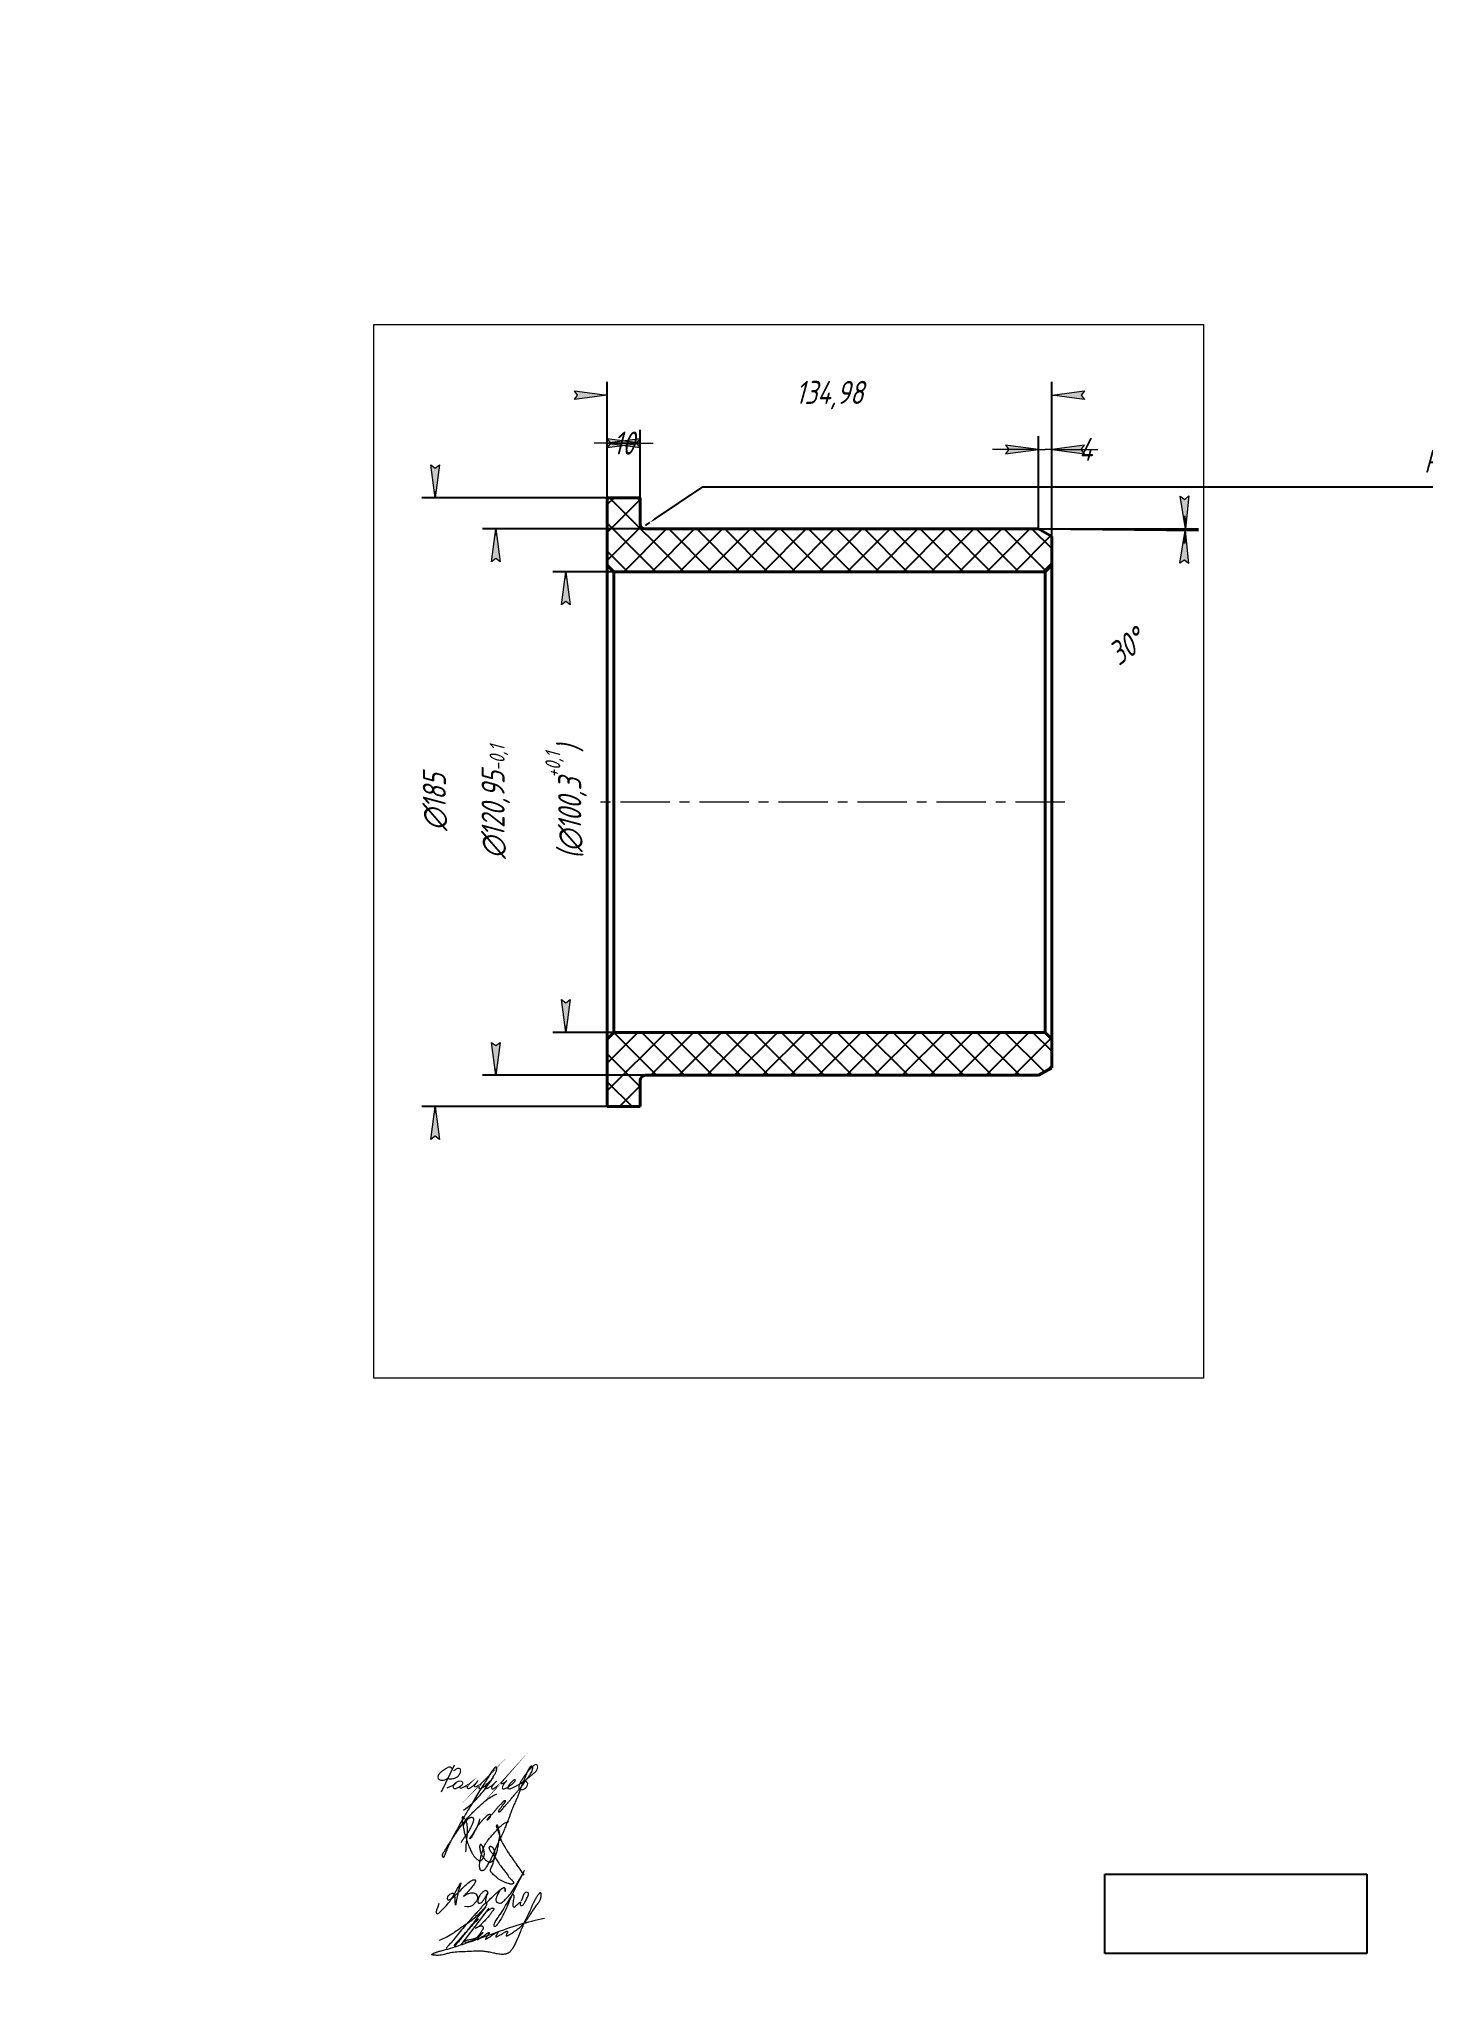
# Model space of a CAD drawing. Header units: millimetres. Extents: x 0 to 210, y 0 to 297.
import ezdxf

# ---------------------------------------------------------------- set-up
doc = ezdxf.new("R2010")
doc.units = ezdxf.units.MM
for name, pattern in [('K5LT32789', [0]), ('K5LT32790', [0]), ('K5LT32791', [0]), ('K5LT_AXLED', [12, 7.5, -1.5, 1.5, -1.5]), ('K5LT_BASIC', [0]), ('K5LT_THIN', [0]), ('K5LT_THIN_INCLUDED_TO_HATCHING', [0])]:
    doc.linetypes.add(name, pattern=pattern)
doc.layers.add('Системный слой', color=7, linetype='Continuous')
doc.styles.add('KDIMTEXTSTYLE', font='GOST_AU.SHX', dxfattribs={"width": 0.96, "oblique": 15, "height": 5})
doc.dimstyles.new('KDIMSTYLE (0.50)', dxfattribs={"dimtxt": 5, "dimasz": 1, "dimexe": 2, "dimexo": 0.0625, "dimgap": 1, "dimtad": 1, "dimlfac": 2, "dimtxsty": 'KDIMTEXTSTYLE', "dimsah": 1, "dimcen": 0.09, "dimdle": 1, "dimadec": 0, "dimazin": 0, "dimtfac": 0.667, "dimtmove": 0, "dimatfit": 3, "dimfxl": 1, "dimtvp": 1, "dimtolj": 1, "dimtzin": 0, "dimarcsym": 0})
picture_1 = doc.add_image_def('image1.jpg', size_in_pixel=(394, 119))

msp = doc.modelspace()

# ---------------------------------------------------------------- blocks, each defined once
blk = doc.blocks.new('U0')
at = {"layer": 'Системный слой', "color": 5, "linetype": 'K5LT32789', "lineweight": 18, "true_color": 0x0000ff}
for points in [[(68.18549166822366, 15.40809238365384), (67.97425070681064, 15.73210037180814), (67.6423304712604, 15.73210037180814), (67.32941594471501, 15.41918584526277), (66.97507199209373, 15.06484189264148), (66.69179435875307, 14.57923142012376), (66.57108294204784, 13.93874935872725), (66.76713788396549, 13.74269441681008), (67.11173701865256, 13.82726727676604), (67.32294822391212, 14.03847848202531), (67.56989719272568, 14.33508044770483), (67.91011021099635, 14.85344978772744), (68.28081045566606, 15.59400755908294), (67.91011021099635, 14.85344978772744), (67.78149172239236, 14.2564708099728), (67.78149172239236, 13.90886193350289), (67.86845161811716, 13.8219020377781), (68.02712523230079, 13.8772554848598), (68.74827590337189, 14.68571778420588), (69.5357688362113, 15.40020473467951), (69.93325740734491, 15.76084339592225), (70.35975965579802, 16.04243684879847), (70.55502576057484, 16.16137216948428), (70.71220292145497, 16.16137216948428), (70.79317005197856, 15.9425349029394), (70.79317005197856, 15.69991057225766), (70.79317005197856, 15.44301896778242), (70.79317005197856, 15.9425349029394), (70.71220292145497, 16.16137216948428), (70.55502576057435, 16.17135916250999), (69.93325740734491, 15.76084339592225), (69.35954720338283, 14.62000392504871), (69.35954720338283, 14.11321472112826), (69.5930125185929, 13.8797494059182), (69.92202608412995, 13.79446930286412), (70.25544094912354, 13.79446930286412), (70.52439445516976, 14.06342280891008), (70.86472025074649, 14.40374860448753), (71.96020864766271, 15.49923700140377), (74.59859304401267, 20.40027912794224), (71.96020864766271, 15.49923700140377), (71.02326262992838, 13.15808310954276), (70.3040244416947, 11.64282292115297), (69.65506597989472, 10.62534102691987), (69.22933765762994, 10.11889935120001), (69.09718433600887, 10.22999094297228), (69.09718433600887, 10.66356292309021), (69.40154146937539, 11.20823270084139), (69.95641863262486, 11.94879667805782), (70.83929463804418, 13.40806138517695), (71.73463739161068, 14.93560044817377), (71.92871011081704, 15.12967316738016), (72.0743728398559, 15.10887060321244), (72.11662424639704, 14.87101237356248), (72.04160349108177, 14.35449238003434), (71.9817228482483, 13.94221248336927), (71.90091546793455, 13.53425135704316), (71.98472721578922, 13.23390010995044), (72.15231856892376, 13.14527421301759), (72.38633560173162, 13.37929124582496), (72.82766607961486, 13.7262730994195), (73.22424655773693, 14.12285357754155), (72.97111836366584, 13.59619825874341), (73.08968381978988, 13.47763280261961), (73.2677460587989, 13.40362419476267), (73.46548714136237, 13.47769114244693), (73.71499727718344, 13.72720127826776), (74.3800717907939, 15.11351879289106), (74.30098500053631, 15.39497939995425), (74.04885869175483, 15.46410648250637), (73.7225634057244, 15.38509966968917), (73.50998852771058, 14.97031855679253), (73.35673276020744, 14.49627767988861), (73.22424655773693, 14.08647988487007)], [(60.71345160724218, 13.72365481721963), (60.51905335181909, 13.18277061450692), (60.32642226209024, 12.64680328723318), (60.2645002791001, 12.31365223249048), (60.40787986931093, 12.17027264227988), (60.60699541975021, 12.17027264227988), (60.79437780750894, 12.35765503003836), (61.33095721544993, 12.89423443797935), (62.65349489661831, 14.21677211914798), (64.54789933880338, 17.9407667928314), (63.40908813020883, 15.15715279063102), (63.20842207389228, 12.66823649640881), (63.20842207389228, 14.96277902704207), (62.97802414154087, 15.33364126362792), (62.42849871597861, 15.21496038323204), (62.05369293322134, 14.84015460047502), (61.92353896190109, 14.50290613016011), (62.04977890042059, 14.26555678108994), (62.39137404914507, 14.26555678108994), (63.20842207389228, 14.96277902704207), (64.3252796179139, 16.07963657106367), (65.10086517985337, 16.85522213300291), (65.97218477119401, 17.42779034577447), (66.34828496740344, 17.31542082572989), (66.25367807988147, 16.99877206772442), (66.03129495500912, 16.59837085477858), (65.29905509774194, 15.73118870130611), (64.68870803105078, 15.00836259670996), (64.27295180625123, 14.72723558344106), (65.0865921596399, 15.27740481430132), (65.74135291416404, 15.39772298141514), (66.16557053570143, 15.30460404132177), (66.45458044205284, 15.09041496445624), (66.58511141349426, 14.74120497592006), (66.58511141349426, 14.32680242052817), (66.3287262143589, 13.94499925149444), (66.07091771764834, 13.68719075478342), (65.66790739342301, 13.28418043055834), (65.2238093444437, 13.18299402549312), (64.60381133703328, 13.2947429594652)]]:
    blk.add_open_spline(points, degree=3, dxfattribs=at)
blk = doc.blocks.new('U1')
at = {"layer": 'Системный слой', "color": 5, "linetype": 'K5LT32790', "lineweight": 18, "true_color": 0x0000ff}
blk.add_open_spline([(64.80823485091284, 21.58274942068661), (64.84318443497486, 22.84411966464779), (65.16043855232441, 24.2689299230511), (65.01397374343578, 25.77499938095306), (64.9349476326963, 26.06739624496774), (64.85714338493231, 26.26285340052024), (64.76973450302134, 26.43142253177044), (64.67448806271804, 26.5815233715274), (64.58249199000385, 26.70607355300541), (64.50603480147842, 26.79856822044579), (64.45164738538134, 26.85488207488319), (64.41646553556457, 26.88520325798859), (64.39436104045885, 26.90121683250356), (64.37787186731768, 26.91108943922654), (64.36459201754721, 26.91740358444434), (64.35351655834464, 26.9212966800614), (64.34405318221553, 26.92342328195122), (64.33580614222107, 26.92419046219047), (64.32851801365777, 26.92385673700298), (64.3219149369512, 26.92257512064961), (64.3157517622761, 26.9203777380834), (64.30974242001022, 26.91718372707808), (64.30378937637747, 26.91284591307794), (64.29784256169552, 26.90716873290975), (64.29189394373769, 26.89993056822104), (64.28590192241188, 26.89077151309161), (64.27983927221084, 26.87919139281306), (64.2736944045238, 26.8644868034458), (64.26747338447063, 26.84563329638783), (64.26120213868761, 26.82103758379924), (64.25492428365182, 26.78790125651597), (64.24888126883698, 26.74158660098809), (64.24366537093503, 26.67364314690698), (64.2411112359949, 26.5800976635625), (64.24202383415198, 26.46142703749317), (64.24761857452656, 26.32741543725064), (64.2603185286904, 26.18079871933801), (64.28280324486894, 26.01663839368436), (64.32224939660136, 25.81110818616409), (64.38467360508531, 25.53361882029043), (64.46473252962375, 25.11796524770136), (64.58202660337156, 24.52675820315622), (64.78174914894022, 23.78052610916325), (65.07470679439005, 22.97914962051061), (65.35495956864186, 22.2270516310231), (65.62471985840543, 21.59789326464994), (65.89329391786758, 21.14088828392693), (66.15024650810633, 20.81157581717318), (66.37165287345356, 20.58168419982951), (66.53833002034044, 20.42005119033058), (66.65794161790163, 20.33280671197952), (66.73555020066118, 20.29293018313183), (66.79337577183018, 20.27188858937961), (66.84625389554702, 20.25956553718899), (66.89908975814723, 20.25319384602761), (66.95321116644567, 20.25231770513551), (67.00776435150428, 20.2571847219703), (67.06047277252196, 20.26765195782804), (67.10927669294921, 20.28302901919383), (67.15260369737136, 20.3022051879459), (67.19064286056226, 20.32440039606774), (67.22491768741386, 20.35014853001945), (67.25930483643458, 20.38216067893202), (67.29764479162426, 20.42561063083181), (67.34495962338363, 20.49033349024421), (67.40521032187641, 20.58344722331927), (67.47529722840828, 20.70437328281062), (67.5389436238793, 20.84161606822818), (67.5845467705681, 20.97707301070008), (67.61079597864088, 21.10409180185124), (67.62226793130714, 21.23081022374606), (67.62101306479639, 21.37525864520748), (67.60215402658146, 21.5541460701067), (67.55952315208296, 21.77454078725799), (67.4947357309496, 22.01275132286187), (67.42125451293452, 22.22972758900335), (67.35459733336515, 22.38943065255495), (67.2942239269235, 22.49175695082027), (67.24478182023975, 22.55994045046563), (67.20035365287104, 22.61323244575394), (67.16060864940958, 22.65489414274779), (67.12853115902314, 22.68268870295691), (67.10449312211786, 22.69911703875923), (67.08769560327312, 22.70805976124711), (67.07460685326498, 22.71326071933947), (67.06362267396838, 22.71619920916561), (67.05407117517059, 22.71752517303176), (67.04576980025055, 22.71759490846054), (67.03845636005907, 22.7167135864012), (67.03187320827517, 22.71507617751661), (67.02534036509313, 22.7125827848939), (67.0185885618586, 22.70905551668113), (67.01143579076634, 22.70420295904862), (67.00390507205111, 22.69781353879381), (66.9958620616453, 22.68946864602952), (66.98712965769417, 22.67853235869126), (66.97744254569737, 22.66396917424095), (66.9665511785744, 22.64427528765469), (66.95403551758409, 22.61685656075514), (66.94026480867022, 22.57962930098509), (66.9259752795009, 22.53147170095767), (66.9130852501907, 22.47400017878238), (66.90410034244304, 22.40819337036979), (66.9008218374466, 22.33309835168771), (66.9055808311446, 22.24128183238469), (66.9233595423181, 22.11797215255419), (66.95484881803517, 21.94118344402304), (66.99407232759934, 21.71415764372367), (67.05573773734852, 21.46089753339626), (67.14507751935952, 21.22531407717054), (67.25699001899068, 21.00767463647236), (67.390321410412, 20.80047066600821), (67.54986570805266, 20.59744190027521), (67.7231598776932, 20.41729537373377), (67.88742433094637, 20.27312349493823), (68.03089818979461, 20.1744050719648), (68.15221037734617, 20.1121213430504), (68.25707663753089, 20.07194973472443), (68.35208457926802, 20.04664536073352), (68.43653212760289, 20.03400776402313), (68.50904634522438, 20.03166573627263), (68.57030588510172, 20.03689647915982), (68.62242155563794, 20.04766394592258), (68.66764285446932, 20.06273222046818), (68.70852000410025, 20.08198250964313), (68.74875218872155, 20.10643494632012), (68.79154292294656, 20.13870785664619), (68.8394762517595, 20.18285619539384), (68.89454690796371, 20.24423954918447), (68.95756298524799, 20.32846710992166), (69.02711812252764, 20.43656820366292), (69.09544520725036, 20.56625757258769), (69.15380856171998, 20.71032670426706), (69.19794385723196, 20.86357171267889), (69.22653909114548, 21.02583792128766), (69.23957774059528, 21.20140825683333), (69.2350589544696, 21.38856617132177), (69.21343102471121, 21.57684508948088), (69.17569068670889, 21.74930347400201), (69.12592844124147, 21.89363694570676), (69.0718355493294, 22.00798207903199), (69.01715899225377, 22.09552363095702), (68.96331398087399, 22.16278345231515), (68.90969776900532, 22.21576496451812), (68.85358458563047, 22.2602136023113), (68.79358940190438, 22.29845594923344), (68.73045509592244, 22.33013133832088), (68.66879486462109, 22.35381394175019), (68.61355618482224, 22.36919081764333), (68.5677945312214, 22.37586815862269), (68.53051516830791, 22.37658816889839), (68.49862905349552, 22.37350691191838), (68.46891446710983, 22.36721899090421), (68.44022557671529, 22.3579867371196), (68.41303492615305, 22.34607883353334), (68.38878534039743, 22.33225363226518), (68.36865348015642, 22.31765369072482), (68.35283903141058, 22.30323253520766), (68.34079270393045, 22.28941971288225), (68.33194998118273, 22.27652745930814), (68.32547338371248, 22.26422301056718), (68.32065292167563, 22.25193374471937), (68.31691303263474, 22.2382146971992), (68.31447822170333, 22.22251194496221), (68.31373164838209, 22.20432484638579), (68.31511468937948, 22.18337772699905), (68.31930065040923, 22.15844258791952), (68.32743479219486, 22.12787467421353), (68.34171420011671, 22.08811750338691), (68.36598234793402, 22.03371018748575), (68.40376187290823, 21.95913001279516), (68.45371137752157, 21.86008504925655), (68.51794549395537, 21.74314324567757), (68.60603519401968, 21.61113961703387), (68.73233014722743, 21.45814455636665), (68.91626882529194, 21.23967010930434), (69.1556971368219, 20.90282286774982), (69.4601415488302, 20.42004311460124), (69.82707019168095, 19.82134611096103), (70.30298774374354, 19.18246381726414), (70.77943745102013, 18.55684918276222), (71.1785986712591, 18.00979784120631), (71.45803441147143, 17.60478045176475), (71.6849870979059, 17.39015412479489), (71.83295878061888, 17.26281504795799), (71.92150063616921, 17.16517291251964), (71.9761399838454, 17.08480113547205), (72.0092709765797, 17.02264745457003), (72.03140490482056, 16.96965180015314), (72.04425615787261, 16.92613091474041), (72.050054441735, 16.89192558713842), (72.05131295099977, 16.86575751784136), (72.049829286843, 16.84493144383583), (72.04644052335641, 16.82751609906828), (72.04156294867333, 16.81255703456756), (72.03535256208082, 16.79933945106839), (72.02771001134872, 16.78723202911945), (72.01829951420294, 16.77546743282599), (72.00651229263241, 16.7635590606443), (71.9915297572841, 16.75121658957735), (71.97229376399014, 16.7382951975718), (71.94723982565532, 16.72470510803632), (71.91520213693641, 16.71098879430545), (71.87621594930434, 16.69821738148221), (71.83105919671237, 16.68750077810304), (71.77956071940172, 16.68020114375443), (71.71878515812556, 16.67748757080719), (71.64296514703024, 16.68158068242133), (71.54142627721748, 16.69673380182235), (71.39375816438053, 16.72750901575606), (71.17553074468924, 16.78667599761806), (70.85784696442582, 16.89954144533951), (70.47523758710389, 17.0697857561201), (70.07375027930995, 17.26754462547899), (69.75515124423845, 17.47132651181633), (69.50241663757585, 17.68236748514065), (69.27155205395901, 17.8892039605943), (69.02447405868729, 18.10879883256425), (68.80874424874324, 18.30111198635481), (68.67590796903696, 18.45408795166253), (68.61393528817638, 18.55272575105306), (68.58442757804919, 18.61645683962908), (68.56688813011948, 18.67134987404273), (68.5562059829231, 18.72371821515242), (68.5509032170662, 18.77668607196043), (68.5509672381672, 18.83036750988572), (68.55647923240556, 18.88405378592969), (68.56837869747211, 18.94083156103198), (68.58778957886331, 19.00352257347566), (68.61993092670393, 19.08453448001796), (68.66916409029868, 19.19242053694708), (68.74297353098405, 19.35948480027281), (68.83962363150454, 19.58883909902661), (68.93805858748489, 19.89337710767984), (69.04920831432696, 20.22545372195336), (69.18497802668398, 20.58451812443604), (69.34224937404318, 21.01912280352775), (69.51933775321845, 21.57357288430501), (69.6747472399884, 22.20965762752468), (69.7678132349162, 22.80471780198408), (69.82725824168016, 23.28232040945423), (69.89575576023181, 23.65623243636054), (69.95254104643726, 23.96027655785974), (69.96360601569367, 24.20613086595463), (69.94132884246645, 24.4016754206493), (69.90249379846529, 24.58974811258329), (69.84587672340123, 24.80165340529871), (69.79288108876077, 25.02229038353315), (69.75358459070333, 25.22139410376593), (69.71422779031892, 25.37044664248293), (69.68266256856545, 25.47430228238983), (69.6582771791819, 25.54192464356336), (69.63770160663859, 25.58394824652851), (69.62185622581258, 25.60814304114643), (69.60980016737761, 25.62257260665783), (69.59928367695494, 25.63248740768032), (69.5895707345937, 25.63958663417642), (69.58033507264872, 25.64464023603963), (69.57136263236976, 25.64808029788816), (69.56248591270138, 25.65015790509096), (69.55372968246837, 25.65099226171517), (69.54506196701638, 25.65071189830206), (69.53636477998356, 25.64941576091579), (69.5270875609443, 25.64707600377849), (69.51684122251146, 25.64343555796378), (69.50556085633676, 25.63817912982816), (69.49382050703635, 25.63125900718322), (69.48263735929093, 25.62307394969213), (69.47261494834885, 25.61404912463792), (69.46392749996423, 25.60434964266389), (69.4561039414773, 25.59344100870916), (69.44915212999231, 25.58098643208041), (69.44320964067163, 25.56666263417443), (69.43851832026374, 25.55036632240879), (69.43525773297736, 25.53153669893285), (69.43375783785741, 25.50927935350248), (69.43463535809491, 25.48209088060807), (69.43900196665365, 25.44809835600731), (69.44835496093944, 25.40579484611038), (69.46411299696673, 25.35360930055026), (69.48895361695921, 25.28835624147362), (69.5270186180153, 25.20704257394272), (69.57902551468945, 25.10520307118827), (69.63042990072712, 24.97626142367332), (69.6786573449128, 24.82133043995108), (69.7319736898319, 24.63672859919373), (69.8104683046744, 24.40227634285785), (69.91162871570215, 24.11919882363534), (70.0077173100209, 23.79791412591649), (70.0891419345559, 23.49954232093069), (70.18903781766288, 23.23600358340221), (70.30877030421742, 23.01104411884657), (70.45070197051554, 22.78192831813612), (70.61597651718324, 22.52483300776262), (70.80426874159406, 22.2000185199978), (71.04935160960605, 21.76922034268537), (71.36634756879695, 21.2768424193369), (71.72810085613416, 20.75918065114308), (72.07855894811209, 20.26964641533982), (72.71037375277864, 19.38419528296129), (73.20924406009922, 18.65058764063332), (73.58991680608565, 18.06525475755322)], degree=3, knots=[0, 0, 0, 0, 23.08892411003839, 25.90578379320913, 27.36849658095113, 28.57853477437289, 29.7218750749431, 30.81396087475684, 31.80518275617818, 32.5340116185717, 32.99290285232896, 33.22579348087665, 33.37704679038229, 33.48833048874886, 33.57455142486756, 33.64380518652092, 33.70122378259412, 33.75036659537633, 33.79386957008623, 33.83335544025108, 33.87214105272245, 33.91235496550996, 33.95658983186728, 34.00557035799107, 34.061357419905, 34.12646780763512, 34.20410929927907, 34.29854880647121, 34.4157438501339, 34.56455491175546, 34.75945876534566, 35.02822874118409, 35.41286378006095, 35.99717510029608, 36.72813949276635, 37.56894107973724, 38.43382537174505, 39.40133199336037, 40.578430721351, 42.23539782704537, 44.56960189155861, 48.26913254375512, 53.18771198246659, 58.58434017403594, 63.76404376679448, 67.77867569014562, 70.99814287695813, 73.36983390960212, 75.34981577454691, 76.79687388843904, 77.58132367445822, 78.02891375208497, 78.378086715233, 78.69680269722102, 79.01348919569972, 79.34337265075953, 79.67858665453129, 80.00682416916896, 80.31793205149701, 80.60647145028561, 80.86603481811044, 81.11641040457833, 81.38398339074794, 81.71835383148989, 82.1678102968112, 82.8393613365416, 83.73323474227259, 84.70542236921145, 85.58272421559701, 86.32439137188506, 87.05711592911308, 87.8907574961167, 88.94534148899339, 90.32114124951465, 91.96557055710285, 93.42636652596606, 94.48421544317516, 95.10102119904894, 95.58099742489627, 96.01314099800784, 96.36109308967781, 96.62600156797119, 96.78273890043828, 96.889142367443, 96.97113807639755, 97.038129668233, 97.09527188758723, 97.14590073358623, 97.18856061114779, 97.2287471840586, 97.26891537016509, 97.31531058982989, 97.36686141375753, 97.42565515127394, 97.49445365730666, 97.57714175019537, 97.6796234518885, 97.81191523042803, 97.98566281873885, 98.22679687241516, 98.53258681418663, 98.89778635319205, 99.29603614677359, 99.73782124223918, 100.2617239247368, 100.964229309618, 101.999780239612, 103.5254109190041, 105.1506671389526, 106.7245298989554, 108.093531563326, 109.5903133920281, 111.1953020837693, 112.7774834854757, 114.1263943636619, 115.159714159532, 115.933249703592, 116.5991051072816, 117.1966867350474, 117.716186105381, 118.1472776884506, 118.5120913932663, 118.8308284389657, 119.1120840017018, 119.3761473530127, 119.6502541760029, 119.9661844048676, 120.3484720487786, 120.8326110054183, 121.4625745633854, 122.257883948525, 123.1663167729581, 124.1218957718332, 125.0774414802364, 126.058759075695, 127.1107217357935, 128.2713802827618, 129.4555411470182, 130.5492798125666, 131.4722221457924, 132.2240763945491, 132.8428036707044, 133.3435270316868, 133.7861618193668, 134.2097331793344, 134.6419531666712, 135.07675082757, 135.4909341445828, 135.8405670411855, 136.1161996801323, 136.3290212946846, 136.5165823049759, 136.6970732021236, 136.8799095666845, 137.0632951286719, 137.2354651043024, 137.3861300135916, 137.5142614765161, 137.6235479569736, 137.7184450497249, 137.7976892899042, 137.8756507401737, 137.9579435297707, 138.0555159514176, 138.163779376122, 138.2880427438782, 138.436309489426, 138.6225163233996, 138.8620748680995, 139.2031278659684, 139.7043262486523, 140.3810974906251, 141.2189148674305, 142.1273174818552, 143.2595165690257, 144.8211407952124, 147.3177643775447, 150.7571101410823, 155.1951704424444, 160.0691713325595, 165.2244643996175, 169.4711417493419, 172.4214110687776, 174.0929247216289, 175.1382982941582, 175.9667476052343, 176.4795577137869, 176.9002722075947, 177.2447515993877, 177.5213496275962, 177.722930126645, 177.8737085289891, 177.9963222724827, 178.1014362024326, 178.1953143978301, 178.2815173063154, 178.3661181765914, 178.4549126387874, 178.5547545514223, 178.6700486309557, 178.8070744895659, 178.9752011110635, 179.1872344806044, 179.4394731118456, 179.7197270048918, 180.0295107225544, 180.3832688069577, 180.8234477103547, 181.4071105080071, 182.2468370647849, 183.5636180390767, 185.5124136486446, 188.3659008144822, 191.1693595490507, 193.6361941483106, 195.2159308876024, 197.1470862219489, 199.2692247613871, 201.224518318486, 202.3921757305919, 202.9354455009734, 203.335749427751, 203.6650385457113, 203.9804397921348, 204.3052698204951, 204.6306664143438, 204.9542103018015, 205.2842401760186, 205.68312192184, 206.1453122097258, 206.8668041367929, 207.8378621120557, 209.464316382984, 211.3873392381132, 213.6481330480264, 215.8281705148584, 218.3616311862739, 222.0463208053261, 226.400788772624, 230.2376141698672, 232.9871267002133, 235.1430689373578, 237.1452347941266, 238.6001234124407, 239.5943196481266, 240.7144690296747, 242.0868590309205, 243.5795128043555, 244.8370298052072, 245.7730677623126, 246.3794493830385, 246.8095402814596, 247.0775336538936, 247.2275167539396, 247.3339800160057, 247.4184700209773, 247.4895205515942, 247.5520115162512, 247.6092220325807, 247.6636060178384, 247.7171677520884, 247.7685920257453, 247.8207844363665, 247.8766770811286, 247.9421914551861, 248.0180825757098, 248.1024702365821, 248.1894206015074, 248.2694707678351, 248.3470721801384, 248.425636522534, 248.5128864112118, 248.6056793825818, 248.7068161418586, 248.8204129671911, 248.9522817326213, 249.1114892801304, 249.3139564207763, 249.5741553291382, 249.8978203062795, 250.3037087529917, 250.8417906157673, 251.5282721942539, 252.3812439797572, 253.3595934924577, 254.4759627763927, 255.8726873418201, 257.8510916368267, 259.9382727246121, 261.9636029003651, 263.4698826802768, 265.0464480200878, 266.5866947374772, 268.3669126827913, 270.599666274059, 273.4070816914232, 277.3730272345561, 281.2342012594908, 284.8823428619705, 288.313022516428, 301, 301, 301, 301], dxfattribs=at)
blk = doc.blocks.new('U2')
at = {"layer": 'Системный слой', "color": 5, "linetype": 'K5LT32790', "lineweight": 18, "true_color": 0x0000ff}
for points, knots in [([(64.47366224702674, 27.90622547364433), (65.40625965844968, 28.55943759627056), (66.57853000140963, 29.66662529647544), (67.84867961325601, 31.29157523351313), (68.62818566845928, 32.31474875177463), (69.08960781887956, 33.18603697274608), (69.38605986689001, 33.70896554456911), (69.48273135338422, 33.98436343857895), (69.51262824076693, 34.12609290657599), (69.52482172128694, 34.21279823246664), (69.52534851679289, 34.26766343318053), (69.5208062509253, 34.30223329445494), (69.51457797457527, 34.32591532435032), (69.50712208679012, 34.34456628475883), (69.49855913470113, 34.36013293774917), (69.48885160033132, 34.37362220676408), (69.47772607398342, 34.3857373104164), (69.4646658753842, 34.39719951802903), (69.44918586370046, 34.40816792555555), (69.43107341619901, 34.41837331931376), (69.41069117519518, 34.42721988512912), (69.38884346268672, 34.43408956070033), (69.36668335595512, 34.4385316984841), (69.34539169510694, 34.44041950179218), (69.3257505035684, 34.43996675953969), (69.30776518466703, 34.43744631578772), (69.29078529413991, 34.43297592559131), (69.27376063992104, 34.42641096107337), (69.25580886223582, 34.41715873918474), (69.23596347750183, 34.4041537801923), (69.21290012665959, 34.38552859276373), (69.18374949597295, 34.35724897635163), (69.14237499248203, 34.31068765564169), (69.07380980318277, 34.23089985317142), (68.95705545698091, 34.08709996721481), (68.77047058945463, 33.83402289697801), (68.50565927326204, 33.42133132017045), (68.15151864297663, 32.80722798293542), (67.59022524554558, 31.93657483998791), (66.72688845721026, 30.58107797635441), (65.58077088667902, 28.68947577114102), (64.31619004124022, 26.51667647985727), (63.26891728162566, 24.62107068531503), (62.57362711247335, 23.31299049684648), (62.19052152786348, 22.55463171666594), (61.98308451291677, 22.09168152178003), (61.83700142129299, 21.74122676584108), (61.716994175544, 21.43845854081553), (61.61459278693636, 21.16949112446488), (61.53923691966395, 20.96644575974094), (61.49564821924172, 20.84799225562782), (61.46967491007161, 20.79437255827173), (61.45678741825866, 20.77227833554812), (61.44710352848471, 20.75840356380326), (61.43909660105092, 20.74888500841496), (61.43214991929355, 20.74214885422546), (61.42594922025604, 20.73737940916078), (61.42029067547328, 20.73408118381408), (61.41502497103247, 20.73193662960088), (61.41003418430863, 20.73074223224694), (61.40522026709509, 20.73037489362085), (61.40049804800904, 20.73077286019171), (61.39589005443047, 20.73190098449697), (61.3914585267874, 20.73368328826137), (61.38721798701523, 20.73602607337435), (61.38296324838656, 20.73898718451181), (61.37837125297975, 20.74280911663431), (61.37311921555214, 20.74792602908329), (61.36688184609059, 20.7549508926698), (61.35928787929967, 20.76477340627838), (61.34975846316698, 20.77888206426633), (61.33774013684554, 20.79927604940505), (61.32283040116238, 20.82821635246634), (61.30622429264295, 20.8665245478974), (61.29075288949557, 20.9133749811979), (61.27924401956743, 20.96569002355122), (61.27315763071178, 21.02129263017235), (61.27305443358178, 21.07925871767097), (61.27943796616191, 21.14004271456264), (61.29295393922154, 21.20349860040204), (61.31442983080986, 21.27010782540256), (61.34585764897702, 21.34161388195662), (61.39541197208898, 21.43014286203268), (61.48114743860248, 21.56690938194603), (61.63769780007667, 21.82443222482379), (61.94626656706293, 22.31438409013359), (62.51487538829036, 23.21354345983946), (63.34909626660183, 24.48684419366293), (64.4035558376009, 26.02566263422423), (65.64964637343316, 27.37981645659104), (66.85722869325669, 28.5303913158757), (67.83708249639416, 29.41486840288385), (68.70722625793951, 30.00938925437464), (69.24240207860299, 30.25842386913345), (69.49356083693789, 30.3770853235699)], [0, 0, 0, 0, 8.550608616909479, 12.05498909731316, 15.54800864636031, 18.19112149729409, 19.49899547586825, 20.05820856276075, 20.38161509008001, 20.58967061819273, 20.71666537517187, 20.79367975743621, 20.85170144345296, 20.90072235485522, 20.94465307224176, 20.98524465825564, 21.02564223243174, 21.06834027274877, 21.11593940290885, 21.16833782892286, 21.22470724871314, 21.28305186546078, 21.34057559650208, 21.39466303008514, 21.44378103840279, 21.48828891869076, 21.53119048967674, 21.57580767080184, 21.62550805067395, 21.68308106465782, 21.75428657315771, 21.84854811100129, 21.98874998667692, 22.22341503732463, 22.64135142255019, 23.38396024610536, 24.59145537447172, 26.33319310262997, 28.72517486315826, 32.39414345489543, 38.44413720066752, 45.386804132957, 51.3366439952876, 54.75928160654442, 56.55021407149562, 57.73619828659556, 58.58106772181609, 59.41081735012408, 60.19037519759497, 60.74860237604653, 61.04454549420441, 61.13979306103076, 61.19713002219413, 61.23708949006024, 61.2671348063732, 61.29071298422787, 61.30986155532154, 61.32593719236645, 61.33991703943459, 61.35255107389896, 61.36445007752456, 61.37614187831995, 61.38811066680237, 61.40006167387295, 61.41202200248679, 61.42454207551994, 61.43906624348642, 61.45699012410813, 61.47974062644996, 61.50979512866817, 61.55047455772206, 61.60794197523685, 61.68805755052679, 61.79563498556981, 61.92221881037423, 62.05916765616627, 62.19849487994397, 62.34287054750136, 62.4951123545238, 62.65815684757621, 62.83085476293896, 63.02153046686268, 63.2457091914174, 63.59456840449479, 64.23786481718554, 65.5163435666815, 67.95744178744798, 72.25357323446096, 76.98975279678383, 81.9773654752493, 86.09099495459934, 89.56281137385866, 91.90558766368395, 94, 94, 94, 94]), ([(66.90300339395534, 26.5990411666773), (66.8283928369592, 26.1419248557298), (66.60529369058152, 25.56094863119992), (66.26446302587372, 24.85598530702282), (66.03141900223436, 24.48298571600682), (65.87121222967876, 24.17932047259615), (65.77489528696795, 23.98707830429538), (65.71769433455405, 23.87694979011101), (65.67663561924526, 23.81177163786558), (65.64032658882013, 23.76248537891971), (65.60576042506429, 23.72034594611856), (65.57060198032781, 23.68074114039391), (65.53500730010524, 23.64314333235586), (65.5025958746757, 23.61037597849764), (65.47800337744007, 23.58692782266576), (65.4620324764607, 23.57295116552461), (65.4528268965053, 23.56560284109551), (65.44698107977129, 23.56135607658777), (65.44267966664486, 23.55855309696938), (65.4392434130747, 23.55660341185106), (65.43634572030852, 23.55525353404443), (65.43383401993717, 23.55442472642412), (65.43165596730005, 23.55412094542143), (65.42973565250416, 23.5544624327201), (65.42830123772146, 23.55572450388138), (65.42762728070615, 23.55769831651853), (65.4275028569251, 23.56016201306895), (65.42780007416206, 23.56317934869463), (65.42849115551533, 23.56673584895455), (65.42956368237385, 23.57088642000818), (65.43109169620702, 23.57588028040144), (65.43334576589436, 23.58243296542992), (65.43687554431534, 23.59179083021806), (65.44272492731643, 23.606226696253), (65.4513640791128, 23.62666076158592), (65.46242410556246, 23.65361643651653), (65.47521567098381, 23.68532392489496), (65.49046678882267, 23.72277027809938), (65.50915591676724, 23.76529461149835), (65.53544583588135, 23.81415739082456), (65.57100701420467, 23.86768541558953), (65.61855321721106, 23.93180291162668), (65.68324455071027, 24.01506854979061), (65.77669063471843, 24.14399050376966), (65.90003020274833, 24.32981425718415), (66.03951406547725, 24.56266886396656), (66.17386514407846, 24.80451297026528), (66.31242657883945, 25.05162481447601), (66.47474948422592, 25.32275928830981), (66.67680163995338, 25.6099740359283), (66.89412645661923, 25.86650216237172), (67.08287131236085, 26.08995290969062), (67.28326485918365, 26.32761297767206), (67.51980713337802, 26.60183669700558), (67.79310671882226, 26.87275989448349), (68.00225461300722, 27.07334776695043), (68.1358552229629, 27.1791083241487), (68.20639895585683, 27.22097003282266), (68.25912699268315, 27.24700397280614), (68.31095261011887, 27.26815333490839), (68.35881215998413, 27.28320873125136), (68.39788954832974, 27.29138027128718), (68.42663912168064, 27.29421829245877), (68.44736305420443, 27.29400833681447), (68.4632325561514, 27.29205123616481), (68.47592329081307, 27.28891711711321), (68.48632199080647, 27.28489598110451), (68.49497598830577, 27.28013797275187), (68.50219873987982, 27.27474510421479), (68.50825143226585, 27.26874133661113), (68.51336390269945, 27.26205540854269), (68.51785709826518, 27.25440715057201), (68.52187356148696, 27.24538800063223), (68.52542284509695, 27.23448059050054), (68.52839806954489, 27.2210607813293), (68.53060481957979, 27.2041068951346), (68.5316752326837, 27.18164463317339), (68.53077536251163, 27.15040375055912), (68.52654488720383, 27.10728874849474), (68.51833681616479, 27.05269958581059), (68.50816769006951, 26.99022531854172), (68.49495526771705, 26.92733872045443), (68.47718196744192, 26.86922982474999), (68.45459594522828, 26.81739478725248), (68.42510364651116, 26.76656472368802), (68.38775967615247, 26.71273772099497), (68.3432984929682, 26.65597178457699), (68.29999209704542, 26.60184672194734), (68.25986453531561, 26.55691696475589), (68.22587921152396, 26.52288476234426), (68.19511327488544, 26.4942517341463), (68.16594086563487, 26.46847591454033), (68.13757625723017, 26.44473674163112), (68.11400251702126, 26.42642150317138), (68.0969587739709, 26.41445431195984), (68.08625652976636, 26.40774622096424), (68.07918134832472, 26.40382634966878), (68.07402634546077, 26.40136088004397), (68.07006219786494, 26.39979049397476), (68.06688264892716, 26.3988229038047), (68.06420713030467, 26.39829961113801), (68.06188324287756, 26.39816833303203), (68.05984512342846, 26.39844874613073), (68.05810567733245, 26.39920980337592), (68.05676419832585, 26.40051098357969), (68.05589962952779, 26.4022784584991), (68.05543642208784, 26.40441634553471), (68.05531812052092, 26.40691696201714), (68.05551848938848, 26.40979263719265), (68.05603977838167, 26.41312194016413), (68.05693500061615, 26.41708261844769), (68.05833011060432, 26.42197368235281), (68.06043512490115, 26.42820036566039), (68.06359212604016, 26.43637269407498), (68.06845592454115, 26.44764854816952), (68.07618909858661, 26.46392042168929), (68.08744892853659, 26.4856347793812), (68.10147733368251, 26.51086840961773), (68.11618331862195, 26.53597951127139), (68.13064160595115, 26.55964795011985), (68.14674832188986, 26.58530083800679), (68.16824066199322, 26.61968496716827), (68.19656139856747, 26.67078965377121), (68.23202801190168, 26.73721189179034), (68.2801506296892, 26.81249331779125), (68.34423734512298, 26.89063946107342), (68.43291700461933, 26.98000738126436), (68.55095926426378, 27.08198127167009), (68.69764002325229, 27.20650072822886), (68.83492350818531, 27.35216643318734), (68.9644260163933, 27.5073100201285), (69.08459743808979, 27.65407952088594), (69.217651027145, 27.80941996688802), (69.35531392538901, 27.97307371316714), (69.492284619891, 28.15299614829266), (69.63298344361829, 28.3351746999592), (69.8096788362154, 28.52159381214381), (70.00895676980153, 28.70496288450477), (70.20020851401088, 28.88344973316018), (70.33648259466872, 29.02763173132047), (70.43036124235705, 29.13353614368404), (70.49513714114426, 29.20634697675499), (70.55101880650794, 29.26837942023582), (70.59802135271848, 29.31978384923792), (70.63653188470904, 29.35792302941326), (70.66491395884444, 29.38190992663303), (70.68406492155084, 29.39526047169849), (70.69732547885872, 29.40275650669076), (70.70758539612731, 29.4072600083004), (70.71601934206919, 29.40989255643777), (70.72318235652354, 29.41119686965851), (70.72941336640727, 29.41148609393346), (70.73494192275602, 29.41094697911583), (70.739932368707, 29.40968481905992), (70.74435056308867, 29.40781126754158), (70.74825755997911, 29.40544583725242), (70.75173763996352, 29.40267129286246), (70.75513354550841, 29.39926787027574), (70.75858830624801, 29.39499637377341), (70.76218057472425, 29.38952920414496), (70.7658745770122, 29.38260196492789), (70.76966378466673, 29.37375403141158), (70.77351222411006, 29.3622978387568), (70.77731030675938, 29.34718502151054), (70.78068629064718, 29.32729722364223), (70.78281544908138, 29.30299916590053), (70.78295180528275, 29.27614581030846), (70.78063877021174, 29.2492942999796), (70.77577257841699, 29.22305314826923), (70.76812910689478, 29.19653640242745), (70.75667213056764, 29.16795689865879), (70.73949371429283, 29.1351624180547), (70.71198909055059, 29.09308182184719), (70.66582271308205, 29.03189869663467), (70.5970916387895, 28.94103000232727), (70.50181431832515, 28.81995883939288), (70.38802013292592, 28.67442675838433), (70.28017756725521, 28.50766646195572), (70.1764932816155, 28.34285418982097), (70.06522970671863, 28.21451460520441), (69.98266877408294, 28.10340749487696), (69.92073759833315, 28.01512023807365), (69.86361660743535, 27.94947592794043), (69.81482589903636, 27.90267583065), (69.78271696387856, 27.86524242818274), (69.76476200131731, 27.83679461199256), (69.75485443490183, 27.81502198295726), (69.74901939131348, 27.79625209299556), (69.7457639923477, 27.77874344140534), (69.74448079113876, 27.76153450716032), (69.74487103432762, 27.74374899837343), (69.74703741903392, 27.72548522950908), (69.75094161133879, 27.70796579201698), (69.75610068701509, 27.69266912197602), (69.7618380178305, 27.68029765223159), (69.76769399385068, 27.6706460762297), (69.77347114141958, 27.66319091158047), (69.77919069482988, 27.65736493360291), (69.78505930213136, 27.6527126145464), (69.79137612740934, 27.64887661872481), (69.79839575169808, 27.64574298069724), (69.80627270064119, 27.64336097888653), (69.81512399800219, 27.64182675345359), (69.82515799155372, 27.64126186152996), (69.83671868534353, 27.64185938039705), (69.85030720159465, 27.64393772736835), (69.86671611716827, 27.64803100191233), (69.88739672178622, 27.65512773902537), (69.91455057369177, 27.66698539168968), (69.94998167360018, 27.68576142160137), (69.99342117128802, 27.71237997286204), (70.0436017808607, 27.74610990373336), (70.09805662821498, 27.7874173416553), (70.15716066204646, 27.8389918548944), (70.22438267107407, 27.90786513024543), (70.30797164135998, 28.00946641344936), (70.42377794102725, 28.16410551049762), (70.59234066782908, 28.38594948698986), (70.83472837530834, 28.65648038002561), (71.14845169288517, 28.98714021950104), (71.486666187467, 29.38135345091123), (71.8523700322794, 29.83059433037747), (72.21270991031646, 30.27115242335751), (72.58557268747208, 30.69376347976083), (72.95388175801286, 31.11370741064496), (73.32443680169692, 31.57113467700492), (73.66802648264641, 32.07228895464527), (74.00808430486168, 32.56459713137488), (74.34423971287079, 33.0117258168188), (74.60586889182056, 33.40496458414231), (74.79099991258416, 33.69007720844701), (74.87931935746, 33.88758825026287), (74.91561810867667, 34.01946565154185), (74.93631575722814, 34.12541495400967), (74.95043098355814, 34.20960239588612), (74.96065148721627, 34.27125649396049), (74.96597415417102, 34.32005196353845), (74.96681585504427, 34.36316789532617), (74.96268568714697, 34.40161170542285), (74.95518989659904, 34.43317488462085), (74.9453826293497, 34.46008053887363), (74.93314930691892, 34.48510961547959), (74.91865955165437, 34.50835270331649), (74.90255394545291, 34.52892824027958), (74.88592622629442, 34.5459268991813), (74.86962041507847, 34.55920745583512), (74.85404069342418, 34.56915539539068), (74.83924025868176, 34.57633460016979), (74.82483027867475, 34.58128949888777), (74.81018222023619, 34.58445280409185), (74.79446262534505, 34.58603906517433), (74.77712995172126, 34.58586548132189), (74.7577303937478, 34.58357095466809), (74.73580893835724, 34.57863685909388), (74.71060008520377, 34.57024987282847), (74.68118142213132, 34.55718775134147), (74.64739400392533, 34.53818377370015), (74.61081225389044, 34.51298340243733), (74.57290114586687, 34.48174637367725), (74.53438620773602, 34.4436245574787), (74.4931358005475, 34.39431171057691), (74.45276538986666, 34.33556115594695), (74.40689831362738, 34.25806968451434), (74.35005951815779, 34.15511226463821), (74.2594086048043, 33.99578111585103), (74.13547619264035, 33.76284712229685), (74.00264221520663, 33.45274618240541), (73.86771764949066, 33.09489820116806), (73.72880162564849, 32.72639635064235), (73.56698730249799, 32.33976539506185), (73.385314448765, 31.91893350028056), (73.21015045327952, 31.45443095804686), (73.03829268207673, 30.96325524369067), (72.8561935954371, 30.44940086270867), (72.64396589621556, 29.89374137102303), (72.37149206006693, 29.30056040305993), (72.09400004739587, 28.72827949943206), (71.89481511079805, 28.21776086257597), (71.76849813138641, 27.8685263371614), (71.69647555945963, 27.66682541269097), (71.65150341272431, 27.54105780043295), (71.59275344651894, 27.37737187541418), (71.48755629646261, 27.08877996118525), (71.32332411533946, 26.66695590170207), (71.10218749847085, 26.13647798732268), (70.86095607485522, 25.52614435657816), (70.58549039864198, 24.8030171032066), (70.22182287843312, 23.98088426900756), (69.74836621062961, 23.04169186232053), (69.28076226062213, 22.01339513655432), (68.83828890235728, 20.97518001093658), (68.42748597463091, 20.08917762771449), (68.03569963663398, 19.50168617185398), (67.85215697673729, 19.1268490926368), (67.73309058104635, 18.95592701048554), (67.65633333981089, 18.87758538375388), (67.5994589806237, 18.83262028967417), (67.54393530870827, 18.79798727519329), (67.4856912514135, 18.76963877122276), (67.42329046748179, 18.74698493254954), (67.35794402580626, 18.73069130131466), (67.29308085083822, 18.72137313888547), (67.23409040097972, 18.7183184741331), (67.18570883446928, 18.72108204166199), (67.14913139796694, 18.72761316743305), (67.1220370469358, 18.73587454136464), (67.1011406648013, 18.74504967798708), (67.08400682922748, 18.75513594136848), (67.06914205848211, 18.7665516015899), (67.05526680264325, 18.77999165462728), (67.04169812428685, 18.79638248284863), (67.0280875056645, 18.81690614014846), (67.01411589733536, 18.84339229448457), (66.99937812572453, 18.879088167628), (66.98300901208597, 18.93066720812135), (66.96440672738703, 19.00697978156938), (66.93834710513875, 19.11496418840505), (66.90658578473379, 19.24731490895076), (66.88104370188864, 19.39069428668105), (66.87340123837224, 19.53211655979376), (66.88351345632611, 19.68157447178197), (66.9099944185972, 19.85739902794256), (66.95337302734924, 20.07883244467666), (67.0027469114197, 20.37585909232081), (67.06453316994376, 20.75697738819852), (67.16313275116688, 21.19227225650354), (67.29701631153158, 21.589970580272), (67.40985818543854, 21.91414894026659), (67.49654331459865, 22.17483096916541), (67.58562167655333, 22.41614538034014), (67.70435542763889, 22.66666018781626), (67.87982334524564, 22.94798516185847), (68.15366623200258, 23.32175375366575), (68.535190933979, 23.82357084627296), (69.06289148363396, 24.42005854810009), (69.60697446182317, 25.01787067949556), (70.11308916093735, 25.5140335958863), (70.49664647168358, 25.83046945004418), (70.7895329393537, 26.00101995000168), (71.05619802594273, 26.11272095918295), (71.24517942819205, 26.17379137022698), (71.36031992219381, 26.21089432831928)], [0, 0, 0, 0, 9.05012872705892, 12.27523955615502, 15.45899986464831, 17.73483988954849, 19.05741326790075, 19.7108414674711, 20.18625624796493, 20.5782552686495, 20.92015558141624, 21.26322820190859, 21.62482865825904, 21.94340184840314, 22.17414311605756, 22.29628959118215, 22.36275980440909, 22.40689436236537, 22.4390567453203, 22.46419391743622, 22.48492183865863, 22.50216622969817, 22.51626151636768, 22.52813273998885, 22.53944741467791, 22.5522415096399, 22.56817047852566, 22.58805267039454, 22.61198677781667, 22.63974096856495, 22.67274404928946, 22.71519234590006, 22.77668725643035, 22.87041018465875, 23.02304422812403, 23.21520040999722, 23.44630770354593, 23.6988530852062, 24.01440602227395, 24.36406655485286, 24.79380696920886, 25.28351990132807, 25.94162552114996, 26.87792467942779, 28.42996457524314, 30.34865718411363, 32.24077333289403, 33.89839883521643, 35.94836723450208, 38.48558270273472, 40.82530402486174, 42.59187029456275, 44.26724396181142, 46.97004676078387, 49.7480096312128, 51.86374390765778, 52.70147057395712, 53.10491050118355, 53.48302850596736, 53.86297235156056, 54.21017827344965, 54.47316286510871, 54.65060737536394, 54.78015129451817, 54.88201528901642, 54.96597005374313, 55.03789173846411, 55.10177399278683, 55.16057658349273, 55.21548886919894, 55.26973314979212, 55.32649975842308, 55.39043673965826, 55.46450655651031, 55.55284803126975, 55.66175245880736, 55.80204478182547, 55.99689564905083, 56.27898183702862, 56.6577708048305, 57.08785207877154, 57.53005859936763, 57.92699945641592, 58.28653955085408, 58.64516112727835, 59.08688676787481, 59.58041217879209, 60.07014470780373, 60.45680762318491, 60.77032110529868, 61.02050180294312, 61.28743407698452, 61.53971113159886, 61.7514654557824, 61.87728760431949, 61.95117424896657, 62.00101868558919, 62.03708294951244, 62.06404711067225, 62.08522161978857, 62.10269089977169, 62.11781590588129, 62.13103482606565, 62.14301086537011, 62.15470842207601, 62.16718779938194, 62.18133260377456, 62.19768838804892, 62.21651047582708, 62.23822244567693, 62.26423617504585, 62.29672551983947, 62.33871119230131, 62.39411227923593, 62.46984758680305, 62.58138620225105, 62.75014357523848, 62.95323414059891, 63.15197524181549, 63.32530154156674, 63.50142438325815, 63.75069795927278, 64.12670280789305, 64.65573207369606, 65.23926817019948, 65.88865201598246, 66.64993334951879, 67.72476750786576, 68.97093417500743, 70.45053253842603, 71.67377078741448, 72.96567384588595, 74.1997340619661, 75.71660845934763, 77.19149050583474, 78.66939798406948, 80.26360153468625, 82.25999454740558, 84.02270038045882, 85.43108792216803, 86.18003115295346, 86.82002040469867, 87.35735353778296, 87.8303388665853, 88.19668246149355, 88.42781375051858, 88.56388518222633, 88.65750948544428, 88.7284507566438, 88.78495725216258, 88.83175897969517, 88.87197622634159, 88.90786180013019, 88.94116407268966, 88.9733329337326, 89.0023634587493, 89.03113883856201, 89.0611291635479, 89.09720439826435, 89.13954440989755, 89.19023909041896, 89.25218224785506, 89.32958155541064, 89.42887405502107, 89.55988928673129, 89.72789317996417, 89.91043182872136, 90.08993016749905, 90.25982101457522, 90.43717571041851, 90.63451247886547, 90.86741053725858, 91.1677569895262, 91.62701426685199, 92.38208765223597, 93.41996633197857, 94.6724539230234, 96.0309145764726, 97.34437741350916, 98.51233320135161, 99.38253328273036, 100.0801461935074, 100.6427610992905, 101.0985233420443, 101.4165677639696, 101.6144519997649, 101.7614105848416, 101.8881309191481, 102.0020412559431, 102.1126415582708, 102.228684820584, 102.3531615957218, 102.475541815624, 102.5827981262551, 102.6716198956193, 102.7445525371063, 102.805472551343, 102.8576433943024, 102.9055376228328, 102.9531372109006, 103.003347830315, 103.0570770661989, 103.1153795993567, 103.1804985535898, 103.2553155788729, 103.3437868339896, 103.4517993114647, 103.5891588213478, 103.7754729001166, 104.0368792940556, 104.3810715980856, 104.7820315610841, 105.2315653256866, 105.7311852371977, 106.3311134668966, 107.1316613086741, 108.3295162024274, 110.1501944576099, 112.6368770089815, 115.5016706819846, 119.1609639243044, 122.8986311830983, 126.9529614641391, 130.409085851725, 134.0371742423348, 137.9942750420576, 142.0359458618766, 146.0410272841487, 149.822244934, 153.0854334391033, 155.3859964358748, 156.523495266855, 157.3449610534504, 158.0844729286764, 158.6564077758827, 159.032405044117, 159.3195525896096, 159.6259297156317, 159.8825850348252, 160.0817570271792, 160.2656543207297, 160.4475605853473, 160.6314395822952, 160.8060205271579, 160.9629927969825, 161.1004705553291, 161.2207920624985, 161.3275594533166, 161.4248565281142, 161.5212763884442, 161.6231531254575, 161.7365036311971, 161.8632119976283, 162.0085677928639, 162.1798886219923, 162.3875142480697, 162.6438456500754, 162.9450066208917, 163.2643583573538, 163.61350022819, 164.0147720610479, 164.5332062289935, 165.0206178827491, 165.7940642485327, 166.8577939471838, 168.6440101278764, 171.0067375262292, 173.5173666217644, 176.2046187581104, 178.7899131151936, 181.8007294698925, 185.2640526564619, 188.5988322029536, 192.0867565083241, 196.0399807451853, 200.3514407904697, 204.9831202778389, 208.6067960262308, 211.1740857928719, 212.324149333518, 212.8401519156242, 213.8141591804749, 215.7616497486333, 218.9115165399334, 222.7603159190186, 227.1212833222791, 231.8830713747282, 238.0542570919298, 244.8790787961007, 252.6709923865059, 260.3723270141881, 267.2067683096124, 271.9104723604818, 274.2948250566257, 275.4424314622102, 276.0074310177879, 276.4564925667717, 276.8725366650021, 277.298483268373, 277.7345383026035, 278.1823487294254, 278.6272356581845, 279.0278106070721, 279.3479157869561, 279.5828460028205, 279.7605391796398, 279.9065420304664, 280.032940598534, 280.1525772399198, 280.2761794426715, 280.4139889783416, 280.5723544798611, 280.7621016772766, 281.0049842294069, 281.3347006558124, 281.830666104134, 282.5570331697736, 283.5307030461261, 284.521091298472, 285.4299663944341, 286.3230754239653, 287.4773404942414, 288.9422162208973, 290.7830067797826, 293.4282292188776, 296.5745695881209, 299.5863310309695, 301.7179183440625, 303.3596126842459, 305.0164137637091, 306.7997510215591, 308.8273268261249, 311.5602812320362, 315.9559263312703, 321.2845959131998, 327.2905780970613, 331.9291654806121, 335.2943715999311, 337.0765402962691, 338.608553885945, 341, 341, 341, 341]), ([(64.45272506571, 25.65873747394275), (64.64308946435615, 25.94673821382517), (64.8605939066434, 26.32109466261511), (65.21367132602569, 26.63538163671745), (65.34576853250229, 26.72598023478506), (65.45014876712797, 26.78350616543239), (65.53143233063048, 26.81834658716804), (65.59309307701136, 26.83589245511723), (65.64040670929714, 26.84304522825767), (65.6787451518586, 26.84410738965323), (65.71210853815617, 26.84106935227658), (65.74277604642018, 26.83456918213068), (65.7726425766053, 26.82468768046076), (65.80260748045949, 26.81118610223348), (65.8324726643025, 26.7937979179332), (65.86110655891437, 26.77283809572901), (65.88721200149983, 26.74909914408758), (65.90973651102564, 26.7236620189386), (65.92826161762775, 26.69744961800447), (65.94301869433153, 26.67046867723161), (65.9547429358791, 26.64181898921748), (65.96401700106412, 26.60980499804543), (65.97068364787832, 26.57259511210808), (65.97409211449994, 26.52761005898412), (65.97285305097326, 26.47116464813385), (65.96444643675079, 26.39716145378378), (65.94608509875447, 26.29815734874452), (65.91216476627608, 26.16403891072699), (65.84833143452859, 25.97869812551551), (65.7290766240634, 25.70383967835744), (65.54054295239655, 25.29732600324044), (65.2769260731485, 24.7949407458299), (64.96142586096099, 24.29462353862877), (64.65084509498853, 23.86188335208294), (64.35398917664685, 23.44425968467232), (64.15717749963112, 23.16651527578341), (64.04821872286608, 23.01269901546428)], [0, 0, 0, 0, 6.031326711805664, 7.224988356314289, 8.103691365475113, 8.779791160169411, 9.271523189246412, 9.62061493281614, 9.879084816649868, 10.0922323249949, 10.27851055553696, 10.45374867179695, 10.63011067106745, 10.81839359798904, 11.01782931148539, 11.22320082439538, 11.42737411646699, 11.62332177715271, 11.80622667181389, 11.97807653243036, 12.1509544438802, 12.33746838925695, 12.55008708642841, 12.79977093381808, 13.11189234375645, 13.51938577668283, 14.07889547329571, 14.84210710901935, 15.89584896235619, 17.4450776018355, 19.99089296003002, 23.60108786322042, 27.19029875053633, 30.1472191862028, 32.75904809202703, 36, 36, 36, 36])]:
    blk.add_open_spline(points, degree=3, knots=knots, dxfattribs=at)
blk = doc.blocks.new('U3')
at = {"layer": 'Системный слой', "color": 5, "linetype": 'K5LT32790', "lineweight": 18, "true_color": 0x0000ff}
blk.add_line((68.31934024657825, 13.04889522479462), (64.06693306709595, 7.473415957969166), dxfattribs=at)
for points, knots in [([(67.51248813615783, 11.99100330072488), (67.70621006396902, 12.23603544608241), (67.98028084215987, 12.54021865852332), (68.37454863494472, 12.81308515963676), (68.55993211161777, 12.92528606625297), (68.68876066294264, 13.00390202788648), (68.77189428007146, 13.03741681776043), (68.81865119644068, 13.04869651639328), (68.85266999599412, 13.05238373374328), (68.88163587384801, 13.05189679845512), (68.90761134198992, 13.04824983425948), (68.93166601197095, 13.04190371863103), (68.95439264239258, 13.03310059295742), (68.9762446485114, 13.02201176702357), (68.99644879192606, 13.00908047456491), (69.01384835490703, 12.99522866651694), (69.0276056200369, 12.98165965825493), (69.03771284027823, 12.96928097606116), (69.04511601038337, 12.95788755625043), (69.0507431249413, 12.94679877628244), (69.05532780351692, 12.93457698997457), (69.05860659278636, 12.92093749350295), (69.06022859665575, 12.90578409798866), (69.05993053827152, 12.88938284934639), (69.05745002439744, 12.87130920444753), (69.0523296414609, 12.85097482401943), (69.04380574645894, 12.82750213207009), (69.0305411988823, 12.79941466095499), (69.00997700154714, 12.76396386036868), (68.97717518277119, 12.71617250848212), (68.92513814227344, 12.64981267192962), (68.85097875317932, 12.56052866360531), (68.76063299248862, 12.44312544829967), (68.65527256134357, 12.29732064590218), (68.53331574776809, 12.11812155708299), (68.3804995720765, 11.89808505386563), (68.16245454469146, 11.6360009457714), (67.90116364479883, 11.3589847301397), (67.62999132731353, 11.08475775214134), (67.41166660960945, 10.86077423503966), (67.23248500305785, 10.67518893093768), (67.10255193153598, 10.53347025712017), (66.99196966403271, 10.41793443692325), (66.90444961598963, 10.34109858202532), (66.83026077341142, 10.28379839927447), (66.7622031807575, 10.2359010753575), (66.68727206917866, 10.18715734893888), (66.60195321057154, 10.13550307659935), (66.51166383062784, 10.08366583741491), (66.43349175306797, 10.0408836271526), (66.37738986924401, 10.0115306377227), (66.34304074466809, 9.99430069757696), (66.32158006946685, 9.983962322862055), (66.30671698581833, 9.97711120347958), (66.29597620226733, 9.972412506511574), (66.28809463732048, 9.969178851672183), (66.28227853876069, 9.966987746279841), (66.278005989641, 9.965550417628577), (66.27487849339082, 9.964671632364599), (66.27264126358781, 9.964194212699539), (66.27102191502394, 9.96402722788875), (66.26991121706115, 9.964082004335864), (66.26902893493474, 9.964425513925477), (66.26877408357896, 9.965293219329823), (66.26915647330496, 9.966225685856159), (66.26983380465025, 9.96733174908806), (66.27099438940469, 9.968712511924792), (66.2726085976763, 9.970383929609113), (66.27472220705236, 9.972341134350529), (66.27729376347824, 9.97456055412755), (66.28042698360503, 9.977127893124589), (66.28434342175578, 9.980210254704474), (66.28939762076557, 9.984053908246693), (66.29602632700669, 9.98894654897154), (66.30484508667263, 9.99528542525681), (66.31686219117664, 10.00372009065239), (66.33361451156134, 10.01522426559052), (66.35821214693752, 10.03177880665572), (66.39651513228281, 10.0570609721259), (66.45200649286745, 10.09300567390451), (66.52529302801067, 10.13957167094517), (66.61067754162968, 10.19087861496328), (66.70490956640221, 10.24112961281361), (66.80331999899342, 10.28332860792673), (66.9017221182523, 10.31328705734248), (66.99494599973137, 10.33119609094163), (67.07870360031696, 10.34073640846918), (67.15172659520915, 10.34294925789467), (67.21024348518952, 10.33822724280051), (67.25446765002943, 10.32900218080025), (67.28684118229356, 10.31793526812746), (67.3117599997118, 10.30585140817269), (67.33184602357676, 10.29288677717341), (67.34859049208576, 10.27895325918965), (67.3632665678221, 10.26341418571863), (67.37686158292253, 10.245444510743), (67.38976376713259, 10.2240425398912), (67.40188274112504, 10.19832644728714), (67.41283412714941, 10.1674377243036), (67.42191506168862, 10.13076245459459), (67.42802602468548, 10.08910245009247), (67.43031179702304, 10.0439751619719), (67.42811607033413, 9.996684189604906), (67.42067825541027, 9.946368422361985), (67.40660287712625, 9.89112988227339), (67.38324473240301, 9.827863629279165), (67.34588637172823, 9.751561454703392), (67.283904057855, 9.650033940895838), (67.18364108450743, 9.507423261115662), (67.0425197054369, 9.293246184233453), (66.86057039321295, 9.020439070483974), (66.64045173972042, 8.732548748131023), (66.41276754193319, 8.494173812797357), (66.20354987362168, 8.32279114523044), (66.01779797626585, 8.205005784888073), (65.81841602232126, 8.10992023407843), (65.58931353818107, 8.023021503771531), (65.34700984801806, 7.939198089088137), (65.15043001846765, 7.856975071546344), (65.0111651645536, 7.822751465418861), (64.92904016891352, 7.816521602811775), (64.8745102778096, 7.819100867231242), (64.82812193692673, 7.826437093619546), (64.78141558378641, 7.838844128826452), (64.7323656411449, 7.856539917646842), (64.683063955887, 7.87873729739789), (64.64167910224448, 7.900599529948153), (64.61045441011862, 7.919029557495065), (64.58769160750353, 7.933600303741656), (64.5673436584754, 7.947812296001899), (64.547940895148, 7.963061845158137), (64.53091545590965, 7.979068876300119), (64.51841552361978, 7.994202931649284), (64.51051619075213, 8.007810142623981), (64.50645599589711, 8.020296883703054), (64.50580134994004, 8.031964209295637), (64.50832178769305, 8.042980446193212), (64.51391618331844, 8.053512258448592), (64.52273115289807, 8.063815931656137), (64.53526378567285, 8.07416672766675), (64.55234911843058, 8.08479350315963), (64.57515850372425, 8.095885586115457), (64.60526156414451, 8.107622986824111), (64.64475870017264, 8.12021519003278), (64.69651079157669, 8.133953070267609), (64.76453589984317, 8.149295078138096), (64.85473981258731, 8.167034634681556), (64.97638881572568, 8.188669118865704), (65.1452608335646, 8.217302943261245), (65.3825891813683, 8.258771209672119), (65.69610826361826, 8.321787414708268), (66.0534857595288, 8.41469574390868), (66.39570812029403, 8.537695750231904), (66.67099961320974, 8.67458838989495), (66.87591966184968, 8.8098250140211), (67.02820241246233, 8.927900745262377), (67.14333555135637, 9.027843377769301), (67.22462515705294, 9.104467590140757), (67.27978443343528, 9.159775975951419), (67.31682871781615, 9.198761842048668), (67.34272863480618, 9.227184551435442), (67.36123904824677, 9.248309712923827), (67.37459776215229, 9.264163301833378), (67.38425658983357, 9.276111617074747), (67.39119767243056, 9.285104862387158), (67.39613109148851, 9.291858781254632), (67.39954596672322, 9.296865627553132), (67.40185052748362, 9.300569952600085), (67.40327651280327, 9.303196629870882), (67.40411969105432, 9.305107130998664), (67.4044392914165, 9.30633960342655), (67.40447947851109, 9.307321077140926), (67.40384006898569, 9.3078367376813), (67.40293733768058, 9.307687428954665), (67.40180037263696, 9.307280146845983), (67.40004170135882, 9.306292047744847), (67.39745542922712, 9.304560677198282), (67.3936143022389, 9.301619482777312), (67.38827508682542, 9.297188361393381), (67.38102941127283, 9.290802485921205), (67.37144361609185, 9.2819836262683), (67.35885293111699, 9.270003253226378), (67.34239764925651, 9.25391747136473), (67.32087697073635, 9.232397848817499), (67.29255952125958, 9.203517658676077), (67.25471816254205, 9.164222662579647), (67.2023518926864, 9.108886207672924), (67.1268164441591, 9.027567086859335), (67.01758765794611, 8.907312366337777), (66.88546033341264, 8.757363467147087), (66.75522940899982, 8.602848599610553), (66.660452312383, 8.483451804410237), (66.6033796708186, 8.405287177437913), (66.57334640760102, 8.360677560852054), (66.55441287178914, 8.329751886603958), (66.54208766299858, 8.307038640962332), (66.53422671603177, 8.289985412717385), (66.52953848749462, 8.277046419044751), (66.52711290966215, 8.266958063095672), (66.52649230644461, 8.258779222862302), (66.52772010970193, 8.251697027370255), (66.53148320040953, 8.245981721331674), (66.53775928246317, 8.242504623022143), (66.54595711303499, 8.241176182133415), (66.55655538676459, 8.241755232382644), (66.57032215901782, 8.24455977737037), (66.58817631312601, 8.25013361419505), (66.61126182522007, 8.259281505319137), (66.64106187263063, 8.273075535763155), (66.67958295269511, 8.29299329724276), (66.72967190163563, 8.321127581379614), (66.79566999739784, 8.360651680031793), (66.88508410879477, 8.416982157705036), (67.01145112943249, 8.499883050603387), (67.20191502829039, 8.62879575496359), (67.44912705459544, 8.799411134336538), (67.71955009859701, 8.984723405954952), (67.94065836841946, 9.13080916312876), (68.09070252534093, 9.222737200451945), (68.17612143541079, 9.270639170951142), (68.231781634008, 9.298731922872122), (68.27183364246525, 9.316290146630138), (68.30140535446814, 9.3268590029204), (68.32347073340807, 9.332503941410295), (68.340023877759, 9.334544894636423), (68.35247960727132, 9.333809920446754), (68.3618633339657, 9.330649745553643), (68.36850626568273, 9.325012549280359), (68.37232032122931, 9.317122929421373), (68.3734476024131, 9.307775309523834), (68.37252966796595, 9.297311999054784), (68.36992913678476, 9.285857187777992), (68.36560853429202, 9.27250497685364), (68.3590617512557, 9.256225587648714), (68.34942455976443, 9.235670517169524), (68.33564001988255, 9.209485613983702), (68.31610505511074, 9.17558934226912), (68.28812103471469, 9.130440105929125), (68.24670617291986, 9.06747868141511), (68.18225419111627, 8.974110156558822), (68.09475243011454, 8.851695196890148), (67.99673198295926, 8.71528331088345), (67.91483345981227, 8.597897564729749), (67.86025584833116, 8.514064517100167), (67.82987061428568, 8.462999956639578), (67.8120925431576, 8.429789913911435), (67.80094356833465, 8.405959026035589), (67.7940012974543, 8.38813780463417), (67.7899710880125, 8.374544265277507), (67.78800187530018, 8.363879602395144), (67.78765334254926, 8.355061058900816), (67.78894991480854, 8.347243637514822), (67.79255153083146, 8.340303404338584), (67.79898462857344, 8.335214571092592), (67.80780542063147, 8.332497979692874), (67.81906064807843, 8.331942344727821), (67.83350341044427, 8.33369958317195), (67.85205910223577, 8.338263442703095), (67.87589690454323, 8.34640152954276), (67.9065141756062, 8.359175930851308), (67.94593356672507, 8.378051780581842), (67.99701586663261, 8.405111419276778), (68.06411948990512, 8.44350641224895), (68.15477270829601, 8.498603981641935), (68.28261121376826, 8.580115906474134), (68.4748105049517, 8.707258530987389), (68.7241535767003, 8.876027694042705), (68.99709957635257, 9.059285599463266), (69.22114291786671, 9.203433862693913), (69.37391106693718, 9.293398015715951), (69.4614773432817, 9.339805077197582), (69.51874869095519, 9.366527178969335), (69.56018344280011, 9.3827632721557), (69.59097706715158, 9.392027925976407), (69.61415162251072, 9.396359253281332), (69.63172254136391, 9.397026071808256), (69.64511444394152, 9.394773288168693), (69.65522951602071, 9.389830371776213), (69.66229760235294, 9.382233731159346), (69.66636630432086, 9.37220810455591), (69.66764672012052, 9.35970876481926), (69.66619697668591, 9.345254714735233), (69.6624293096359, 9.329326004365498), (69.6568185753386, 9.31243412617448), (69.64909732776981, 9.293053026788925), (69.63824517900821, 9.269116844263039), (69.62232939783071, 9.237375881105152), (69.59837672852895, 9.193320569975413), (69.56069343680156, 9.12829799974756), (69.50919593997384, 9.043238954075974), (69.45167451213263, 8.948311551851134), (69.40430220891822, 8.866115925222516), (69.37370466950449, 8.806826201915584), (69.35735815915113, 8.770213361298687), (69.34831763896679, 8.746045747864741), (69.34328213942605, 8.72894521998333), (69.34066836665461, 8.716415851823228), (69.33948240456458, 8.706547138387322), (69.33931454407819, 8.696856097679131), (69.34073096098854, 8.686567721894505), (69.34490363167711, 8.676537658288595), (69.35216931002977, 8.668504899708324), (69.36200701803422, 8.663052025617844), (69.37449718158226, 8.659941410819641), (69.39021204909649, 8.659153398320655), (69.41003801112066, 8.661013276961825), (69.43513109367701, 8.666140996026456), (69.46700003739613, 8.67546445670905), (69.50768778972352, 8.690302768299972), (69.56011326213734, 8.712566723122961), (69.6287980710226, 8.74520004660178), (69.7218312610406, 8.793369844113471), (69.85337280862598, 8.86622192099972), (70.05220297608304, 8.98204298821409), (70.30271514569391, 9.132391144965453), (70.56882830345555, 9.288862703208423), (70.77253048903872, 9.400908103399559), (70.90514385367574, 9.463861498640881), (70.97628681116078, 9.492819608695413), (71.02605290081398, 9.509254243720761), (71.06282726173333, 9.518031670805897), (71.09060899434606, 9.521537848307617), (71.11185928248119, 9.521174148254374), (71.12822942454099, 9.51774811478063), (71.14078280397045, 9.51160717429039), (71.15001950470352, 9.502845982723926), (71.15612976716366, 9.491550033670023), (71.15907179593599, 9.478531498358876), (71.15946306143661, 9.464708538336197), (71.15803056320443, 9.450823355427332), (71.15510859112791, 9.435906293222814), (71.1504284846095, 9.41842574434429), (71.14310559724125, 9.396307038202252), (71.13183756900467, 9.367210247327108), (71.1143075223139, 9.327128428688724), (71.08606125832227, 9.268373869875205), (71.04674578758568, 9.1918196794214), (71.00257454146521, 9.10651438852588), (70.96646681480941, 9.032516261435575), (70.94379950882362, 8.978948793571362), (70.93224225850429, 8.945816386495125), (70.92614388878722, 8.923286718689354), (70.92279768095173, 8.905403126390468), (70.92132264173948, 8.889103541123177), (70.92183075241877, 8.87425145640077), (70.92446467378977, 8.861112783977319), (70.92893655976987, 8.850221365970015), (70.93511875884664, 8.841243264717605), (70.94298886424815, 8.83395568933122), (70.95263908371027, 8.828220239726079), (70.96430521972185, 8.823987039421894), (70.9783814899055, 8.821322559435345), (70.99542295482507, 8.820433655243676), (71.0161596441474, 8.821685096579841), (71.04153648207485, 8.825624823774177), (71.07278731003801, 8.833030356447921), (71.1115596678717, 8.84499160876635), (71.16013051665773, 8.863058666946841), (71.22181313144294, 8.889522575718331), (71.30184416045446, 8.92802264862678), (71.40985364077657, 8.985206689127864), (71.56202403080607, 9.072853956748531), (71.7858686484083, 9.2120313202185), (72.07214935282258, 9.403267317743769), (72.39823521590723, 9.633657227802985), (72.70615214748862, 9.865303533835487), (72.98804849661175, 10.09390292329607), (73.24016998094552, 10.31599833097073), (73.48213366365292, 10.5513569537402), (73.72184027697813, 10.81312615472933), (73.98225110744673, 11.13922518900523), (74.26172733435078, 11.5468049423767), (74.58305703913598, 12.04894011609613), (74.96571421650317, 12.6170182520386), (75.3776735916723, 13.21373327112835), (75.75829860831118, 13.73438273749349), (76.02108123227461, 14.10683881099777), (76.13524141072062, 14.35867552384732), (76.18646522342473, 14.51769796833037), (76.2184127150335, 14.66078606530746), (76.23810668515105, 14.79904054474454), (76.24822831389497, 14.93493933286655), (76.24943993512852, 15.05777369316951), (76.24325504066806, 15.1547426108809), (76.2335212868383, 15.22124585130604), (76.22355992282263, 15.26422230443512), (76.2140687749183, 15.29363271535522), (76.204876715835, 15.31513355459589), (76.19595325994007, 15.3312415479194), (76.18726189981683, 15.34342708395783), (76.17874789498643, 15.35264010766846), (76.17061462510344, 15.35929315799362), (76.16309808321711, 15.3638340951839), (76.15616950075565, 15.3668558587176), (76.14895269265412, 15.36898696457536), (76.14058066668416, 15.37030603216209), (76.13078920186761, 15.37044397511147), (76.11972447619215, 15.36906961380492), (76.1074211301879, 15.36595068920519), (76.09355230943588, 15.36073544800101), (76.07770419536014, 15.35291365133187), (76.05933635331024, 15.34175890529238), (76.03771249125154, 15.32622639239321), (76.01176598649673, 15.30475706778415), (75.97979942038916, 15.27484755980805), (75.93861932185006, 15.23184615118154), (75.88295037498233, 15.16750088738266), (75.80377797655221, 15.06691604130003), (75.70080444264408, 14.92453784892885), (75.57433630875786, 14.74093023333509), (75.43880970842882, 14.53029943392073), (75.29704085406158, 14.29020279149398), (75.14887789496845, 14.01151995135356), (74.9734987786445, 13.63733372518598), (74.74144894970861, 13.08623473261787), (74.34793799998214, 12.23756118917328), (73.76456640962436, 11.01697901003092), (73.09481155713945, 9.545341604966154), (72.55953789031695, 8.115976341272159), (72.06965136051714, 7.161105858966039), (71.73726498917699, 6.655366281678909), (71.54714824232562, 6.437492185784009), (71.4100270488944, 6.316627411005925), (71.28812355420087, 6.231937183721101), (71.15360400681067, 6.15869640233484), (70.99682302833727, 6.095657345626506), (70.81262139981811, 6.045863552669374), (70.59773580970317, 6.013060233564687), (70.33745354910394, 6.001012096508532), (70.00443490930209, 6.017929612674493), (69.54379157203886, 6.081766620062098), (68.9556830968665, 6.204846372410998), (68.27101366894748, 6.362327848288317), (67.56228327377224, 6.47272867602851), (66.79006452928851, 6.507120514588365), (65.83485183065083, 6.469497426239599), (64.69252905141474, 6.403842969215418), (63.51729093299481, 6.369095725516132), (62.55920028460962, 6.270926938028197), (61.86415896397314, 6.085465419350641), (61.33491755309453, 5.942007121085595), (60.88946763053744, 5.869848073244412), (60.52065869030709, 5.850468107159941), (60.23132428364836, 5.858405188503014), (60.00220115807178, 5.87926901749384), (59.84052033159395, 5.900265789533364), (59.74643859535588, 5.91813854139653), (59.69766053700604, 5.931190147959995), (59.67204936514976, 5.939845846097484), (59.65497959970493, 5.946937341930408), (59.64273931445506, 5.953148230609457), (59.63375314402962, 5.958727974819197), (59.6271036483807, 5.963825452857577), (59.62219738478046, 5.968548298811385), (59.61863239924563, 5.972984629890931), (59.61617985831972, 5.977128584682561), (59.61458802329103, 5.981084141798107), (59.6136860870373, 5.984980578946448), (59.61339257729379, 5.98918610061304), (59.61382498353615, 5.993767757056389), (59.61511863171956, 5.998768792012385), (59.6173655404024, 6.004145209280068), (59.62073633783677, 6.010013166057036), (59.62547848994412, 6.016508011231849), (59.63193548550076, 6.023792020012962), (59.64057877899926, 6.032066697963728), (59.65206204146096, 6.041593842689423), (59.6673180855939, 6.052732783388961), (59.68774961239336, 6.066014507009697), (59.71567136281402, 6.082317559132633), (59.75485873188355, 6.102997818505855), (59.81261395846481, 6.130693827973687), (59.90122305447132, 6.169475862394535), (60.02745016711368, 6.220597107370281), (60.18885703932374, 6.283532126034942), (60.37042629262466, 6.34983503147734), (60.56405135656277, 6.415141385902331), (60.77078921706168, 6.478521402404482), (60.98958605395048, 6.538730543865), (61.25978452199003, 6.606938111513415), (61.66947772159888, 6.712086112566482), (62.42483071628777, 6.924546738861608), (63.77497664537601, 7.341580475037716), (66.07828242050388, 8.138540957165617), (69.21803424192018, 9.286954164304376), (72.8995528997366, 10.57914478709938), (75.46885063400157, 11.24438643187506), (76.74273410787899, 11.52856863699495)], [0, 0, 0, 0, 6.158308451631027, 7.924943589911926, 9.397218996441604, 10.42177203860786, 10.87824390953494, 11.15119680005243, 11.36381008522443, 11.54855081752856, 11.71872347359571, 11.87771252639816, 12.0360273769276, 12.19654390277968, 12.35816352168096, 12.50628558550429, 12.63249334381393, 12.73692809783779, 12.81952102541942, 12.89881166538122, 12.98077058514812, 13.07523029279821, 13.1735557720126, 13.27926762826736, 13.39660766866209, 13.53106444664905, 13.69032579325809, 13.8862880877592, 14.14032073774235, 14.4943756215889, 15.02375846668973, 15.79580427683647, 16.77392692611366, 17.93219962596614, 19.32825648710058, 21.03100156400531, 23.19123905353877, 26.01507964323534, 28.50835914575455, 30.76494871546933, 32.15838079163274, 33.57363996695879, 34.54207640421419, 35.29628491686714, 35.85871072561559, 36.38236339803864, 36.9302789790103, 37.6139526262067, 38.34085335595801, 38.97475805493621, 39.3639404279015, 39.58427559164328, 39.72943146851028, 39.83174144787093, 39.90568311636347, 39.95964254414487, 39.99905609004946, 40.02768044734315, 40.04822213545113, 40.06269438144633, 40.07277543976858, 40.07976738947593, 40.08496148075378, 40.08979321064553, 40.09577985976518, 40.10408759216862, 40.11549179816374, 40.13092958808571, 40.14982157439366, 40.17198438798267, 40.19765606737394, 40.22935846310218, 40.26986377130668, 40.32235177125294, 40.39115788909604, 40.48315083504847, 40.61068464937244, 40.79026009587103, 41.0654361948716, 41.51200397359077, 42.08870924952473, 42.77062855366935, 43.46795129373783, 44.18449091347289, 44.86989195830308, 45.48362607113942, 46.04627455352691, 46.52414537769602, 46.9159118828663, 47.19627499390083, 47.40916963156855, 47.58620671026878, 47.73884641375908, 47.87753110059774, 48.01301570543313, 48.15772764351012, 48.31924034663788, 48.50292947103772, 48.71510771654639, 48.96182994963201, 49.24377387506822, 49.54072947052339, 49.84780000392131, 50.17210226460941, 50.53795797120888, 50.96528078501205, 51.49428762289417, 52.2038403496906, 53.29885712176417, 54.917421026911, 57.24073915331589, 59.73876900188103, 62.02238037250915, 63.69830329409711, 65.03779114564787, 66.33162543907, 68.02956035563234, 69.84718971869626, 71.3687160240268, 72.20635393782908, 72.64958883722024, 72.98178814308022, 73.27604339064575, 73.57047224589077, 73.92944625683067, 74.29900243283514, 74.63125998487497, 74.84818419341319, 75.01086706596077, 75.16196522120755, 75.33546062017024, 75.49506039761542, 75.62000911338805, 75.71966101329615, 75.80231612246013, 75.87554155309395, 75.94638563926229, 76.02153292342742, 76.10751286633892, 76.21105006355641, 76.33956183785718, 76.50177550653336, 76.70848886640975, 76.97358463090201, 77.3155225518161, 77.75973990611708, 78.34286370868055, 79.12083456870785, 80.18624972299158, 81.70672073339087, 83.85229224969298, 86.4652194238232, 88.95165852254642, 90.97866554918615, 92.48759438991397, 93.76585018043507, 94.76065386398334, 95.48057409456779, 95.95931333825406, 96.29454559114606, 96.5366593275673, 96.71446405735401, 96.84611212968719, 96.94380894537365, 97.01612978229082, 97.06928783537155, 97.107887192577, 97.13539981721952, 97.15448628102342, 97.16723129831894, 97.17536344382972, 97.18057170972158, 97.18474315780519, 97.1897760789971, 97.19732926116126, 97.209121958124, 97.22865309449668, 97.25899669853901, 97.30361713316667, 97.36520775854204, 97.44846889856636, 97.55951371317315, 97.70646227345615, 97.90041450261872, 98.1571874904912, 98.5008012074635, 98.9717788146102, 99.65340729882672, 100.6804840170869, 102.1622103807055, 103.5781836894699, 104.6485432921709, 105.1552362873462, 105.4785208981604, 105.7044282859047, 105.8671084759058, 105.9857781979729, 106.0728496151727, 106.1370408868574, 106.1888921135824, 106.2332019226654, 106.275598413296, 106.3186195408367, 106.3700331848483, 106.4368823508149, 106.5260799225614, 106.6452890042944, 106.8037865150642, 107.013420090715, 107.2899462640982, 107.6552432580365, 108.1415064974641, 108.8005923138565, 109.7305492536489, 111.1095051250971, 113.3172862576886, 115.6295888435045, 117.5477682746242, 118.5210594989939, 119.084698332452, 119.4706271183321, 119.7450564761, 119.9430418542858, 120.0867161149192, 120.191551213107, 120.2693495712101, 120.3300247607543, 120.38267199284, 120.4359622457369, 120.498120601436, 120.5653872392399, 120.6413137910799, 120.7284117381023, 120.840736144424, 120.9856912566141, 121.1740770707517, 121.4217224594571, 121.7538734074528, 122.21713170457, 122.9016133231946, 123.9818716267412, 125.1722250015758, 126.2006074800568, 126.7925598015971, 127.1363565923457, 127.3672671146378, 127.5320619109966, 127.6527726348753, 127.7425368737231, 127.8101348540873, 127.8652366589388, 127.9151334559963, 127.964260268883, 128.0150055503973, 128.0719025510687, 128.1427187993415, 128.2349544226883, 128.3566686591102, 128.5173968070048, 128.7291636586371, 129.0078553784685, 129.375447594559, 129.8642007179588, 130.5259776940283, 131.4586540300853, 132.8416036877334, 135.0516267123081, 137.3717785964408, 139.2982429003827, 140.2826319965002, 140.8526344079293, 141.2438925932899, 141.5231762640404, 141.7259047599428, 141.8745604187363, 141.9850235474135, 142.069601855574, 142.1387775877044, 142.2021702382584, 142.2688845425889, 142.3475847914996, 142.446693420243, 142.5528566116632, 142.6683855481673, 142.796018932543, 142.9624068861051, 143.1843768994329, 143.4932161176218, 143.947083292555, 144.6601866580205, 145.4459627817968, 146.1269926973666, 146.5228981241527, 146.7556739855129, 146.914043269453, 147.0292771256736, 147.1054588145388, 147.1650514405324, 147.2242977239267, 147.2954007379226, 147.367417227889, 147.4342069786285, 147.5041478565189, 147.5851423471809, 147.6849430171299, 147.8117900886817, 147.9752452035578, 148.1872095124678, 148.4633347537017, 148.8253332958596, 149.3054058082994, 149.9564099129342, 150.8824958627323, 152.2582178960281, 154.4752463438994, 156.6203180567304, 158.3212514549761, 159.0384326466488, 159.5020542601493, 159.8288563692979, 160.0667749211322, 160.2434679256876, 160.3774303809832, 160.4823733745513, 160.5694405791532, 160.6484309578484, 160.7284148298588, 160.8180300072034, 160.9080843113019, 160.9987556917809, 161.0917329151335, 161.2063245173303, 161.3539311710698, 161.5490932659476, 161.8189063475939, 162.2128818903691, 162.8291988982081, 163.5089521362847, 164.0995916738993, 164.4457094827929, 164.6506044392155, 164.7882545016362, 164.9036612584038, 165.0075763906964, 165.1090007534261, 165.1944619765717, 165.2693798121463, 165.3386608642383, 165.406871881082, 165.4784081929324, 165.5576872073628, 165.6493900544916, 165.758763074454, 165.89199180375, 166.0566801346846, 166.2625056762664, 166.5221894156181, 166.853055428535, 167.2797872254918, 167.8399143050715, 168.5967424080876, 169.6794281430441, 171.2880316257758, 173.7723907960726, 176.4397108492526, 179.127961293718, 181.3385375101811, 183.5657810285527, 185.724367689355, 187.9646753036266, 190.5321923669691, 193.9132969728718, 197.6642248158647, 202.240399142951, 207.3659766492918, 211.891603760443, 214.950287641649, 216.2607278992489, 217.3075290472567, 218.226173410317, 219.1365340556022, 220.0480619797089, 220.9005463859677, 221.5468710306615, 221.9541999850234, 222.2191163126978, 222.4123384451649, 222.5603715564987, 222.6776475339144, 222.7732982850973, 222.8536322640956, 222.9232920082836, 222.9789726617936, 223.0254728610272, 223.0714186509585, 223.1264105221907, 223.1913354940395, 223.2630923123347, 223.3447594805388, 223.4400369802598, 223.5535583071315, 223.6913554805635, 223.8616098481949, 224.0759848291426, 224.3522979038801, 224.7208909496696, 225.244768291655, 226.0226514605384, 227.2340242044696, 228.6949778854463, 230.4007214064322, 232.1519745652035, 234.1693417978152, 236.5968912434871, 240.2649116527236, 245.9117453297835, 254.9648497385319, 266.8357942907814, 277.6589472275122, 284.8855586417396, 287.8827306077703, 289.5143006944629, 290.547995250881, 291.4641768804163, 292.4247457146867, 293.5492129475765, 294.7750064686292, 296.1639079901046, 297.8099989543829, 299.8836994550961, 302.7035674332253, 306.9338276158887, 311.6791252134433, 316.5017592924046, 320.9966313126761, 326.8365373000363, 335.2669629743323, 343.4655942809235, 349.9570263538762, 354.0906602755043, 357.5797064825697, 360.7212751976944, 362.9322411773512, 364.8238481135569, 366.4003643430399, 367.4489789316463, 368.0247248774484, 368.2793227473545, 368.4400123402961, 368.5553000023151, 368.6420373387278, 368.7092912204335, 368.7627472170973, 368.8062871599494, 368.8427209271261, 368.874182125351, 368.9005144536731, 368.9261132609867, 368.952466891581, 368.9829218658484, 369.0160931018287, 369.0535336384513, 369.0970237464741, 369.1486956607257, 369.2112005836754, 369.2879471183451, 369.3834669205623, 369.5040225970119, 369.6587225702833, 369.8618524530209, 370.1388019364629, 370.5286897135688, 371.1195225220252, 372.0380781625467, 373.2030743675821, 374.5217425087629, 375.8338777014248, 377.215726000635, 378.7678477115139, 380.2900336541565, 382.6885967970961, 387.0745982791847, 395.6979372303272, 410.4374987074752, 434.9309196829533, 461.3669670461556, 487, 487, 487, 487]), ([(60.78975803652169, 8.155470224693858), (61.5396025554802, 8.479560090636681), (62.55640732638979, 8.995931913116266), (63.69095412457092, 9.814566115709397), (64.33579302880186, 10.281427632647), (64.96005901679925, 10.67881856854942), (65.61937549225378, 11.13141223242206), (66.32458773543505, 11.72466355440966), (67.00332774710785, 12.35105456743904), (67.50023536969479, 12.88811093078954), (67.78363220697241, 13.2513452473093), (67.90508522101051, 13.45042765834128), (67.96503955767538, 13.5514548088922), (67.9921884513813, 13.60890222315126), (68.00294291971535, 13.64332058974739), (68.00694127451544, 13.66594446848714), (68.00781900004698, 13.683461347216), (68.0067031812479, 13.69823591096403), (68.0041045498073, 13.71093432902319), (68.0003993575563, 13.72201968414416), (67.99581670465709, 13.73190190780656), (67.99002405769171, 13.74157907100442), (67.98266556536281, 13.75149244201862), (67.97337430491085, 13.76168687882821), (67.96229591561344, 13.77161413407183), (67.94982636991782, 13.78066677550996), (67.93672628168522, 13.78821814722266), (67.92382937959472, 13.79391898777254), (67.91147456583995, 13.79785657682953), (67.89930224854517, 13.80028182271741), (67.88653327989536, 13.80139616730042), (67.8726809123665, 13.80105894441553), (67.85738876944936, 13.79898268555311), (67.84023273510485, 13.79475797513035), (67.82016408516603, 13.78759128852843), (67.7955572292079, 13.77602941062716), (67.76351893541428, 13.75736052552637), (67.719956281641, 13.72773461312306), (67.65831032015393, 13.68270424076294), (67.57483836275186, 13.61341874627536), (67.4634129799283, 13.50553997382195), (67.32701676747038, 13.35250690004824), (67.15090695246954, 13.1378079722702), (66.91110871887005, 12.83877129151884), (66.55667551162345, 12.44261143640227), (66.0753476338347, 11.93242054275996), (65.46668425769448, 11.25322025649527), (64.74769809922786, 10.41696629915256), (63.95034467784636, 9.458798194576588), (63.24343844059836, 8.548083347292476), (62.62055028507258, 7.826314570983044), (62.15449538138409, 7.338834098897337), (61.90688030044637, 7.049165983326105), (61.80489429068368, 6.930140597352988)], [0, 0, 0, 0, 6.997069293733517, 9.684035892131874, 11.95835168808931, 13.80195616759352, 16.01059000972248, 18.79187494711518, 21.67089818951615, 23.899271004847, 25.04782880511859, 25.59801480007349, 25.89272743874922, 26.0522211457947, 26.13976349150369, 26.20023784213866, 26.24817984173711, 26.28935384721266, 26.32659819030393, 26.35872389354346, 26.38905370309989, 26.41958716579591, 26.45499143670598, 26.4944453411599, 26.5373249012192, 26.58196297057526, 26.6259590027766, 26.66636620021094, 26.70229528731172, 26.73661623904807, 26.77229333193262, 26.81166536344402, 26.85485288401905, 26.90399336705159, 26.96247402529292, 27.03677583316354, 27.13613881910833, 27.27919276789358, 27.48704673619021, 27.78877381044079, 28.20588305272142, 28.81186837445584, 29.54044218578364, 30.58023125254245, 32.08909489417771, 34.08301050231794, 36.57842379304046, 39.88609108155286, 43.51293736486852, 47.23517056071469, 49.74252901664459, 51.65975224326316, 53, 53, 53, 53]), ([(66.73405897294074, 11.36601741827795), (66.21061828640386, 10.92226507632188), (65.53805592405237, 10.1569777171845), (64.67942804880794, 9.23349146067224), (64.14925341271203, 8.657858024368807), (63.76243626851569, 8.204599468437863), (63.46243210352844, 7.900130674038621), (63.2715375675003, 7.702185569110213), (63.16678744876951, 7.569876964953039), (63.1054590967579, 7.474659753028305), (63.0710659769436, 7.413837427275467), (63.05839698356988, 7.379219628160712), (63.05401352262116, 7.358945908223603), (63.05268220302169, 7.343607648633991), (63.05317242396278, 7.330489332735851), (63.05505562596867, 7.318819703563378), (63.05809603556364, 7.308161264033998), (63.0622521362602, 7.298036304347306), (63.0677209920771, 7.287718264379947), (63.07478453796368, 7.277002424294807), (63.08332650324188, 7.26644925662967), (63.09262233236816, 7.257049709999478), (63.10171996899722, 7.249537396502774), (63.10970529445949, 7.244206981746629), (63.1164698288153, 7.240597321031231), (63.12241149055299, 7.23810783997294), (63.12871026865764, 7.236162770375074), (63.13569104270974, 7.234880674332516), (63.14331627060831, 7.234560385754179), (63.15113528328099, 7.235355149023547), (63.15915173088358, 7.237322714791276), (63.16750986621214, 7.240592135536644), (63.17637972061304, 7.245387119623928), (63.18597257706254, 7.252058816128852), (63.19657139450503, 7.261147962588353), (63.20859774916686, 7.273516642580745), (63.22279114832423, 7.290686797342204), (63.24038832804077, 7.315373255300642), (63.26395257745663, 7.353134903033975), (63.29348802086429, 7.405819391087135), (63.32939407377857, 7.470807773614808), (63.37120824804646, 7.537224199553577), (63.41802968488214, 7.602504910587015), (63.47224732706494, 7.66881767632907), (63.54624271871862, 7.748230498496298), (63.65207165684188, 7.850753168534766), (63.79574670722594, 8.007537779503252), (63.97818187952144, 8.23269177014734), (64.22091562110295, 8.548319929480556), (64.57272421628304, 8.985810145054074), (65.09374922441322, 9.634307053415199), (66.20488869789214, 11.09188913949993), (67.15435046031328, 12.3439346789184), (67.90155635637622, 13.25183183948471)], [0, 0, 0, 0, 8.178432334603293, 12.158310014817, 15.07049410424592, 17.53129082267205, 19.2730908170247, 20.17870944105196, 20.81704536437586, 21.28346409495912, 21.53398042238837, 21.64869382979758, 21.72259938655999, 21.7812202949627, 21.83222648294588, 21.87909108222185, 21.92214708311639, 21.96438036003847, 22.00967292430161, 22.06150165563018, 22.11751191743261, 22.17165122994165, 22.21921190773727, 22.25826088977631, 22.2861971287601, 22.31068304980878, 22.3351730048211, 22.36481764427674, 22.39524490584567, 22.42607054239953, 22.45843149101946, 22.49359013477551, 22.53303882326002, 22.57865675821681, 22.63297101604298, 22.69964782895188, 22.78457932533869, 22.89894844802355, 23.06168958240719, 23.31625145210245, 23.62065585171435, 23.94889562628802, 24.25354045554824, 24.58017298304249, 24.9718440184646, 25.54996323058381, 26.34078889807661, 27.51106036475312, 29.01207058718125, 31.09932630835021, 34.21964185370737, 38.95367156493733, 53, 53, 53, 53])]:
    blk.add_open_spline(points, degree=3, knots=knots, dxfattribs=at)
blk = doc.blocks.new('U4')
at = {"layer": 'Системный слой', "color": 7, "linetype": 'K5LT32791', "lineweight": 18}
blk.add_line((61.12219114605861, 30.71052347097825), (63.10221068943948, 34.78088271091812), dxfattribs=at)
at = {"layer": 'Системный слой', "color": 7, "linetype": 'K5LT32791', "const_width": 0.18}
for points in [[(63.96252026372285, 31.53627071561291), (63.90016398087419, 31.44367174845067), (63.88685810271821, 31.41040886516242), (63.88685810271821, 31.37325431875757), (63.89961776255945, 31.32224809007627), (63.9318009456811, 31.29341397595124), (63.97951857768595, 31.2684621020282), (64.05164124400804, 31.2606976216224), (64.15874373122625, 31.28786388012711), (64.32964451764389, 31.35717882898666), (64.57133519769577, 31.47144107339554), (64.91403256856707, 31.67328929518723), (65.23630137445562, 31.85472748717896), (65.5177348991111, 32.07018239550698), (65.15688123144608, 31.70277359031869), (65.06382747929166, 31.51679355420745), (65.02297034932258, 31.36257815819951), (65.02297034932258, 31.27639619486928), (65.08198377608552, 31.210624261341), (65.17503752823981, 31.17886904414885), (65.30892656162717, 31.21742760460825), (65.55631976088769, 31.34442962754542), (65.84972639100793, 31.54880319005267), (66.09937000972494, 31.7710708645607), (66.24462038406793, 31.92075383936213), (66.48971946640692, 32.18837399468399), (66.66675974668489, 32.43331319814337), (66.40348251882314, 32.05455920556659), (66.21737501451457, 31.81189092416781), (66.14249940788302, 31.68715040037659), (66.11757000398381, 31.61911696770224), (66.11757000398381, 31.55682208911142), (66.13893806447133, 31.50521279399169), (66.16832460982175, 31.47763192730969), (66.23332458931345, 31.46517483617484), (66.33216825560692, 31.47763192730969), (66.47553963894745, 31.54792685913353), (66.96425208980243, 31.82087096036344), (67.24992426858327, 32.06295502114949), (67.46930739264636, 32.27762782768903), (67.55158971962828, 32.35984274460122), (67.12879489503376, 31.90993633510729), (66.94139831549889, 31.67700192295388), (66.86538657477647, 31.55550288127642), (66.83101851839261, 31.46395928038322), (66.80239667868277, 31.34379829236661), (66.81670759853769, 31.24223813483454), (66.86538657477647, 31.19216477455132), (66.92263025419275, 31.16498909313376), (66.98275796631756, 31.15497253649494), (67.04574786241126, 31.17214108418642), (67.2017696619266, 31.23078929540256), (67.38929733385342, 31.38384567309629), (67.61606532953788, 31.55342984039157), (67.929682037315, 31.83481687177041), (68.33279115383485, 32.21480526596628), (68.39232895017628, 32.25826374124338), (67.97108538559883, 31.84191232534576), (67.80193249778809, 31.62428072408773), (67.7555039410058, 31.50787005548921), (67.73542495574448, 31.41329227657442), (67.7325846205081, 31.30837756197411), (67.7669963743571, 31.22097061993767), (67.82723333014133, 31.17224473623165), (67.93046859168822, 31.18228013869629), (68.11546181063493, 31.25105798150759), (68.28896259623383, 31.34850032600858), (68.57017763356347, 31.52927891408279), (68.79244479032806, 31.6840408390502), (69.01643799697054, 31.86077699739815), (69.50543448135252, 32.35801469945653), (69.01932202967544, 31.84787702934551), (68.82331704949789, 31.57160663978598), (68.746824636655, 31.4044724299014), (68.7252162401125, 31.3079629537967), (68.72665825646327, 31.24746785161196), (68.74826665300576, 31.18553104371944), (68.78720109450376, 31.15240008121503), (68.8419758671377, 31.13079334144749), (68.93422121618627, 31.14231756418428), (69.05674890862488, 31.19849697216389), (69.32052865733623, 31.38719080725178), (70.03028473593089, 31.95922759360204), (70.55852154406713, 32.53896289996609), (70.20791493199224, 32.12828407776189), (70.15143595821303, 32.04819873921534), (70.14780906860356, 31.99814422475785), (70.16327797128562, 31.9653807558646), (70.20426619364676, 31.94535706549982), (70.31263590735503, 31.9526409773363), (70.513010634057, 32.02544240404632), (70.66184420054431, 32.09300469106611), (70.86449119543528, 32.23498914585366), (71.02521047246032, 32.40258507848179), (71.08112137918889, 32.46310844940518), (70.72937863301951, 32.08369485291095), (70.55236020147404, 31.83230095396959), (70.44287620240029, 31.64794165891442), (70.37765773558274, 31.48965556444148), (70.3636745467166, 31.40120267905073), (70.36135858105895, 31.2382616655002), (70.37765773558274, 31.1847300961052), (70.45220561122201, 31.13817148241455), (70.6175786682916, 31.13118910379725), (70.83420885204872, 31.21265961057256), (71.0182188780255, 31.29413011734778), (71.21387427848175, 31.42214981490082), (71.4607868056253, 31.59672812614446), (71.6920337914936, 31.75780340289876), (71.85974466295008, 31.88349564091209), (72.04609250331714, 32.05109157354019), (72.20681178034229, 32.24196210155628), (72.29623864288723, 32.36493111768189), (72.30995964695877, 32.43251225052742), (72.30628905988416, 32.4836503999926), (72.29167225777299, 32.53205590465365), (72.25420168135838, 32.55488762312572), (72.19846556449063, 32.55853429050038), (72.07416812471249, 32.49735131565942), (71.92245052552015, 32.37588996563173), (71.63087918893721, 32.076118830768), (71.36172465200613, 31.7249739736136), (71.24330452129732, 31.53339672711206), (71.21942385656583, 31.46545752356832), (71.19368604955739, 31.34152737030598), (71.20655495306154, 31.2295266250448), (71.23978687535077, 31.16413160804049), (71.30421878779522, 31.14573808164448), (71.39071792017, 31.13746476393089), (71.57199685457346, 31.17424239381171), (71.79011275214647, 31.25792728516677), (72.43818985860615, 31.56355947198679), (72.9822014516807, 31.88390082617653), (73.28347362553565, 32.08852880733858), (73.82246001011161, 32.44133209720226), (74.85636388560079, 33.28591722243249), (75.43577042549065, 33.78202417491883), (75.64079893223365, 34.14358135106369), (75.7026089967676, 34.39273259668477), (75.69074513496588, 34.61782714512754), (75.62849809578013, 34.75556186610021), (75.58405777366684, 34.83552470677756), (75.50846115885997, 34.85477571826678), (75.43140067896972, 34.85922333325573), (75.26838728502305, 34.81331490056976), (75.10834531870807, 34.69484061400098), (74.63169336824814, 34.25229349964837), (74.25587331875053, 33.84644863187179), (73.73456255885134, 33.14379142395001), (73.13739299935429, 32.24207517651439), (72.92458634380687, 31.72378668656066), (72.855260315256, 31.42038773014804), (72.86483006013609, 31.24121103730408), (72.95327372971448, 31.08831484913287), (73.04173924802211, 31.03814725971907), (73.17082156023687, 30.99753450420241), (73.35013410870745, 30.99991850122115), (73.56768193923322, 31.07636659530584), (73.8688885668939, 31.24359503432282), (73.99320785540118, 31.41082347333801), (74.10079101473636, 31.59955500007914), (74.17490191572381, 31.80501219759398), (74.19163804489942, 31.97941147348934), (74.10795739903187, 32.14186249555772), (73.98604147110916, 32.25414592821235), (73.873673439334, 32.28998126678044), (73.72545163735559, 32.28998126678044), (73.5174735517099, 32.20875575574712), (73.35013410870745, 32.09407890316274), (73.26405010225186, 31.97941147348934), (73.2329812044922, 31.89579254252448)], [(62.5941402614985, 34.21957862260325), (62.5941402614985, 34.37483996196741), (62.50040919863403, 34.45633873748136), (62.34801428872802, 34.48897028559071), (62.11941099950628, 34.43241396108698), (61.73871868263817, 34.20604731937357), (61.21555078046915, 33.86797204270536), (60.83595090023039, 33.51900387847923), (60.63996776878547, 33.24270522017929), (60.58047366990569, 32.97689426417637), (60.62596273118669, 32.71109273108451), (60.79395763616679, 32.53971821029791), (61.03545167762535, 32.43828997354967), (61.29092890794666, 32.43828997354967), (61.61699939330877, 32.50323269072516), (61.87350351406516, 32.62590959654264), (62.04230682215437, 32.73106930688323)], [(62.93028301259028, 33.87771533486364), (63.16220730916875, 34.03224168700376), (63.3010560048569, 34.13573354172388), (63.50818198993171, 34.24364474269439), (63.71532982373554, 34.28108197649266), (63.93569614076505, 34.21501793265793), (63.9929835176501, 34.09169084583408), (63.9929835176501, 33.86707686596054), (63.95636504180976, 33.594688716603), (63.81727601005974, 33.32556089518323), (63.63842228497348, 33.08902693021952), (63.46623242333328, 32.94122853804367), (63.23664594114508, 32.808874300458), (62.93423763319201, 32.71180887248107), (62.57390833510897, 32.64382255437113), (62.35500588316285, 32.64382255437113), (62.22157567315632, 32.67171437718522), (62.15854207959748, 32.73000451770133)], [(61.90579594085311, 31.27391944600365), (62.84006959567223, 31.67455344282865), (63.06917540574359, 31.903492539822), (63.2982593670823, 32.10381424969174), (63.55240382471916, 32.25404375345079), (63.76361552278777, 32.32916321678763), (64.01775998042113, 32.32916321678763), (64.20747252561016, 32.26477645148796), (64.33991954264677, 32.09665283572619), (64.33991954264677, 31.94284262498266), (64.20030614131814, 31.72463622602476), (63.99628267627418, 31.57439729935109), (63.738555026493, 31.4027023995194), (63.51303240856947, 31.29538484207455), (63.28036525508307, 31.18807670754435), (63.05125944501172, 31.18807670754435), (62.92956200441495, 31.27034816193381), (62.88660739611745, 31.39554098555388), (62.88660739611745, 31.52323088114721), (62.98475190296809, 31.71550542321785), (63.25161232297755, 31.98081696482751), (63.3653786736383, 32.05098939878039)]]:
    blk.add_lwpolyline(points, dxfattribs=at)
blk = doc.blocks.new('U5')
at = {"layer": 'Системный слой', "color": 7, "linetype": 'K5LT_THIN_INCLUDED_TO_HATCHING', "lineweight": 18}
for p, q in [((50.836054198596, 253.6213612015102), (176.836054198596, 253.6213612015102)), ((50.836054198596, 93.53485943289284), (50.836054198596, 253.6213612015102)), ((176.836054198596, 253.6213612015102), (176.836054198596, 93.53485943289284)), ((176.836054198596, 93.53485943289284), (50.836054198596, 93.53485943289284))]:
    blk.add_line(p, q, dxfattribs=at)
blk = doc.blocks.new('KDIMARROW_01')
at = {"layer": 'Системный слой'}
blk.add_hatch(color=0, dxfattribs=at).paths.add_polyline_path([(-5, -0.6582624912261956), (0, 0), (-5, 0.658262491226197), (-4.5, 5.51091059616309e-16)])
at = {"layer": 'Системный слой', "color": 0, "linetype": 'K5LT_THIN', "lineweight": 18}
for p, q in [((-4.5, 5.51091059616309e-16), (-5, 0.658262491226197)), ((-5, 0.658262491226197), (0, 0)), ((0, 0), (-5, -0.6582624912261956)), ((-5, -0.6582624912261956), (-4.5, 5.51091059616309e-16)), ((0, 0), (-1, 0))]:
    blk.add_line(p, q, dxfattribs=at)
blk = doc.blocks.new('KDIMARROW_02')
at = {"layer": 'Системный слой'}
blk.add_hatch(color=0, dxfattribs=at).paths.add_polyline_path([(4.5, -5.51091059616309e-16), (5, 0.6582624912261956), (0, 0), (5, -0.658262491226197)])
at = {"layer": 'Системный слой', "color": 0, "linetype": 'K5LT_THIN', "lineweight": 18}
for p, q in [((0, 0), (-1, 0)), ((5, 0.6582624912261956), (0, 0)), ((0, 0), (5, -0.658262491226197)), ((0, 0), (7, -8.572527594031472e-16)), ((4.5, -5.51091059616309e-16), (5, 0.6582624912261956)), ((5, -0.658262491226197), (4.5, -5.51091059616309e-16))]:
    blk.add_line(p, q, dxfattribs=at)

# ---------------------------------------------------------------- dimensions: what is measured, and where the dimension line sits
at = {"layer": 'Системный слой', "color": 7}
for base, p1, p2, location, override in [((86.28372402655415, 242.910400782347), (153.7760537725871, 219.2423685965961), (86.28372402655415, 221.1650183274064), (120.0298888995707, 242.910400782347), {"dimexo": 0, "dimpost": '\\H3.5;\\W0.965;\\Q15;<>', "dimblk1": 'KDIMARROW_01', "dimblk2": 'KDIMARROW_01', "dimse1": 0, "dimse2": 0, "dimclrt": 7, "dimtolj": 1}), ((86.27605377258715, 235.6205861301812), (91.27605377258715, 227.3197188657857), (86.27605377258715, 227.3197188657857), (88.77605377258715, 235.6205861301812), {"dimexo": 0, "dimpost": '\\H3.5;\\W0.965;\\Q15;<>', "dimblk1": 'KDIMARROW_02', "dimblk2": 'KDIMARROW_02', "dimse1": 0, "dimse2": 0, "dimclrt": 7, "dimtolj": 1}), ((151.7760537725871, 234.659261264776), (153.7760537725871, 221.1470691349753), (151.7760537725871, 222.5697188657857), (158.9160537725871, 234.659261264776), {"dimexo": 0, "dimtoh": 1, "dimpost": '\\H3.5;\\W0.965;\\Q15;<>', "dimblk1": 'KDIMARROW_02', "dimblk2": 'KDIMARROW_02', "dimse1": 0, "dimse2": 0, "dimclrt": 7, "dimtmove": 1, "dimtolj": 1})]:
    msp.add_linear_dim(base=base, p1=p1, p2=p2, location=location, dimstyle='KDIMSTYLE (0.50)', override=override, dxfattribs=at).render()
msp.add_radius_dim(center=(92.07605377258716, 223.1197188657857), radius=0.8000000000000042, location=(100.8014755368554, 228.9714688657857), text='\\H3.5;\\W0.965;\\Q15;R\\H3.5;\\W0.965;\\Q15;\\Q15;1,6', dimstyle='KDIMSTYLE (0.50)', override={"dimtih": 1, "dimtoh": 1, "dimblk2": 'KDIMARROW_01', "dimclrt": 7, "dimtmove": 1, "dimtolj": 1}, dxfattribs=at).render()
msp.add_linear_dim(base=(60.14058942597606, 134.8197188657857), p1=(88.77605377258715, 227.3197188657857), p2=(87.21762965247189, 134.8197188657857), angle=90, location=(60.14058942597606, 181.0697188657857), dimstyle='KDIMSTYLE (0.50)', override={"dimexo": 0, "dimpost": '\\H3.5;\\W0.965;\\Q15;∅<>', "dimblk1": 'KDIMARROW_01', "dimblk2": 'KDIMARROW_01', "dimse1": 0, "dimse2": 0, "dimclrt": 7, "dimtolj": 1}, dxfattribs=at).render()
for base, p1, p2, location, text in [((69.35361121509538, 222.5697188657857), (102.1132594884324, 139.5697188657857), (112.5064078370524, 222.5697188657857), (69.35361121509538, 181.0697188657857), '\\H3.5;\\W0.965;\\Q15;∅\\H3.5;\\W0.965;\\Q15;\\Q15;120,95\\H0.65x;\\S^-0,1;\\H1.5x;'), ((80.01668206978854, 216.0697188657857), (107.2738057724001, 146.0697188657857), (104.6339890750587, 216.0697188657857), (80.01668206978854, 181.0697188657857), '\\H3.5;\\W0.965;\\Q15;\\Q15;(\\H3.5;\\W0.965;\\Q15;∅\\H3.5;\\W0.965;\\Q15;\\Q15;100,3\\H0.65x;\\S+0,1^;\\H1.5x;\\H3.5;\\W0.965;\\Q15;\\Q15;)')]:
    msp.add_linear_dim(base=base, p1=p1, p2=p2, angle=90, location=location, text=text, dimstyle='KDIMSTYLE (0.50)', override={"dimexo": 0, "dimblk1": 'KDIMARROW_01', "dimblk2": 'KDIMARROW_01', "dimse1": 0, "dimse2": 0, "dimclrt": 7, "dimtolj": 1}, dxfattribs=at).render()
msp.add_angular_dim_2l(base=(153.7760537725871, 221.4150183274064), line1=((151.7760537725871, 222.5697188657857), (157.2760537725871, 222.5697188657857)), line2=((151.7760537725871, 222.5697188657857), (174.0745376418791, 222.3467265939674)), location=(165.0769189517667, 204.6711408801563), text='\\H3.5;\\W0.965;\\Q15;\\H3.5;\\W0.965;\\Q15;\\Q15;30\\Q15;°\\Q15;\\H0.65x;\\S^;\\H1.5x;', dimstyle='KDIMSTYLE (0.50)', override={"dimblk1": 'KDIMARROW_01', "dimblk2": 'KDIMARROW_01', "dimclrt": 7, "dimtolj": 1}, dxfattribs=at).render()

# ---------------------------------------------------------------- hatches: boundary and pattern name
at = {"layer": 'Системный слой'}
h = msp.add_hatch(dxfattribs=at)
h.set_pattern_fill('', angle=45, style=0, pattern_type=0)
h.set_pattern_definition([(45, (0, 0), (-2.121320343559643, 2.121320343559643), []), (135, (0, 0), (-2.121320343559643, -2.121320343559642), [])])
h.paths.add_polyline_path([(86.27605377258715, 145.0697188657857), (86.27605377258715, 134.8197188657857), (91.27605377258715, 134.8197188657857), (91.27605377258715, 138.7697188657857), (91.51036834763791, 139.3354042907349), (92.07605377258714, 139.5697188657857), (151.7760537725871, 139.5697188657857), (153.7760537725871, 140.7244194041649), (153.7760537725871, 145.0697188657857), (152.7760537725871, 146.0697188657857), (87.27605377258715, 146.0697188657857)])
h.paths.add_polyline_path([(86.27605377258716, 227.3197188657857), (86.27605377258715, 217.0697188657857), (87.27605377258715, 216.0697188657857), (152.7760537725871, 216.0697188657857), (153.7760537725871, 217.0697188657857), (153.7760537725871, 221.4150183274064), (151.7760537725871, 222.5697188657857), (92.07605377258716, 222.5697188657857), (91.51036834763792, 222.8040334408365), (91.27605377258715, 223.3697188657857), (91.27605377258715, 227.3197188657857)])

# ---------------------------------------------------------------- linework, layer by layer
at = {"layer": 'Системный слой', "color": 150, "linetype": 'K5LT_BASIC', "lineweight": 40, "true_color": 0x0080ff}
for p, q in [((86.27605377258716, 227.3197188657857), (91.27605377258715, 227.3197188657857)), ((86.27605377258715, 217.0697188657857), (86.27605377258716, 227.3197188657857)), ((91.27605377258715, 227.3197188657857), (91.27605377258715, 223.3697188657857)), ((92.07605377258716, 222.5697188657857), (151.7760537725871, 222.5697188657857)), ((153.7760537725871, 221.4150183274064), (151.7760537725871, 222.5697188657857)), ((153.7760537725871, 221.4150183274064), (153.7760537725871, 217.0697188657857)), ((86.27605377258715, 217.0697188657857), (87.27605377258715, 216.0697188657857)), ((86.27605377258715, 217.0697188657857), (86.27605377258715, 145.0697188657857)), ((153.7760537725871, 217.0697188657857), (152.7760537725871, 216.0697188657857)), ((153.7760537725871, 217.0697188657857), (153.7760537725871, 145.0697188657857)), ((152.7760537725871, 216.0697188657857), (87.27605377258715, 216.0697188657857)), ((87.27605377258715, 216.0697188657857), (87.27605377258715, 146.0697188657857)), ((152.7760537725871, 216.0697188657857), (152.7760537725871, 146.0697188657857)), ((86.27605377258715, 145.0697188657857), (87.27605377258715, 146.0697188657857)), ((152.7760537725871, 146.0697188657857), (87.27605377258715, 146.0697188657857)), ((153.7760537725871, 145.0697188657857), (152.7760537725871, 146.0697188657857)), ((86.27605377258715, 134.8197188657857), (86.27605377258715, 145.0697188657857)), ((153.7760537725871, 145.0697188657857), (153.7760537725871, 140.7244194041649)), ((153.7760537725871, 140.7244194041649), (151.7760537725871, 139.5697188657857)), ((91.27605377258715, 138.7697188657857), (91.27605377258715, 134.8197188657857)), ((92.07605377258714, 139.5697188657857), (151.7760537725871, 139.5697188657857)), ((86.27605377258715, 134.8197188657857), (91.27605377258715, 134.8197188657857))]:
    msp.add_line(p, q, dxfattribs=at)
at = {"layer": 'Системный слой', "color": 7, "linetype": 'K5LT_THIN', "lineweight": 18}
msp.add_line((157.2760537725871, 222.5697188657857), (147.8492076181071, 222.5697188657857), dxfattribs=at)
at = {"layer": 'Системный слой', "color": 30, "linetype": 'K5LT_AXLED', "lineweight": 18, "true_color": 0xff8000}
msp.add_line((155.7760537725871, 181.0697188657857), (84.27605377258715, 181.0697188657857), dxfattribs=at)
at = {"layer": 'Системный слой', "color": 150, "linetype": 'K5LT_BASIC', "lineweight": 40, "true_color": 0x0080ff}
for centre, start, end in [((92.07605377258716, 223.3697188657857), 180, 270), ((92.07605377258714, 138.7697188657857), 90, 180)]:
    msp.add_arc(centre, 0.8, start, end, dxfattribs=at)

# ---------------------------------------------------------------- block references
at = {"layer": 'Системный слой'}
for name in ['U5', 'U4', 'U2', 'U1', 'U0', 'U3']:
    msp.add_blockref(name, (0, 0), dxfattribs=at)

msp.set_redraw_order([(e.dxf.handle, doc.entitydb.next_handle()) for e in msp.query("TEXT MTEXT ATTDEF DIMENSION ARC_DIMENSION")])  # texts and dimensions are drawn at this point

# ---------------------------------------------------------------- pictures from other files: only their frames are drawn
at = {"layer": 'Системный слой'}
image = msp.add_image(picture_1, insert=(161.834570016397, 6.152064198462085), size_in_units=(39.798186950306, 12.020264586513742), dxfattribs=at)
image.dxf.flags = 15

doc.saveas('drawing.dxf')
